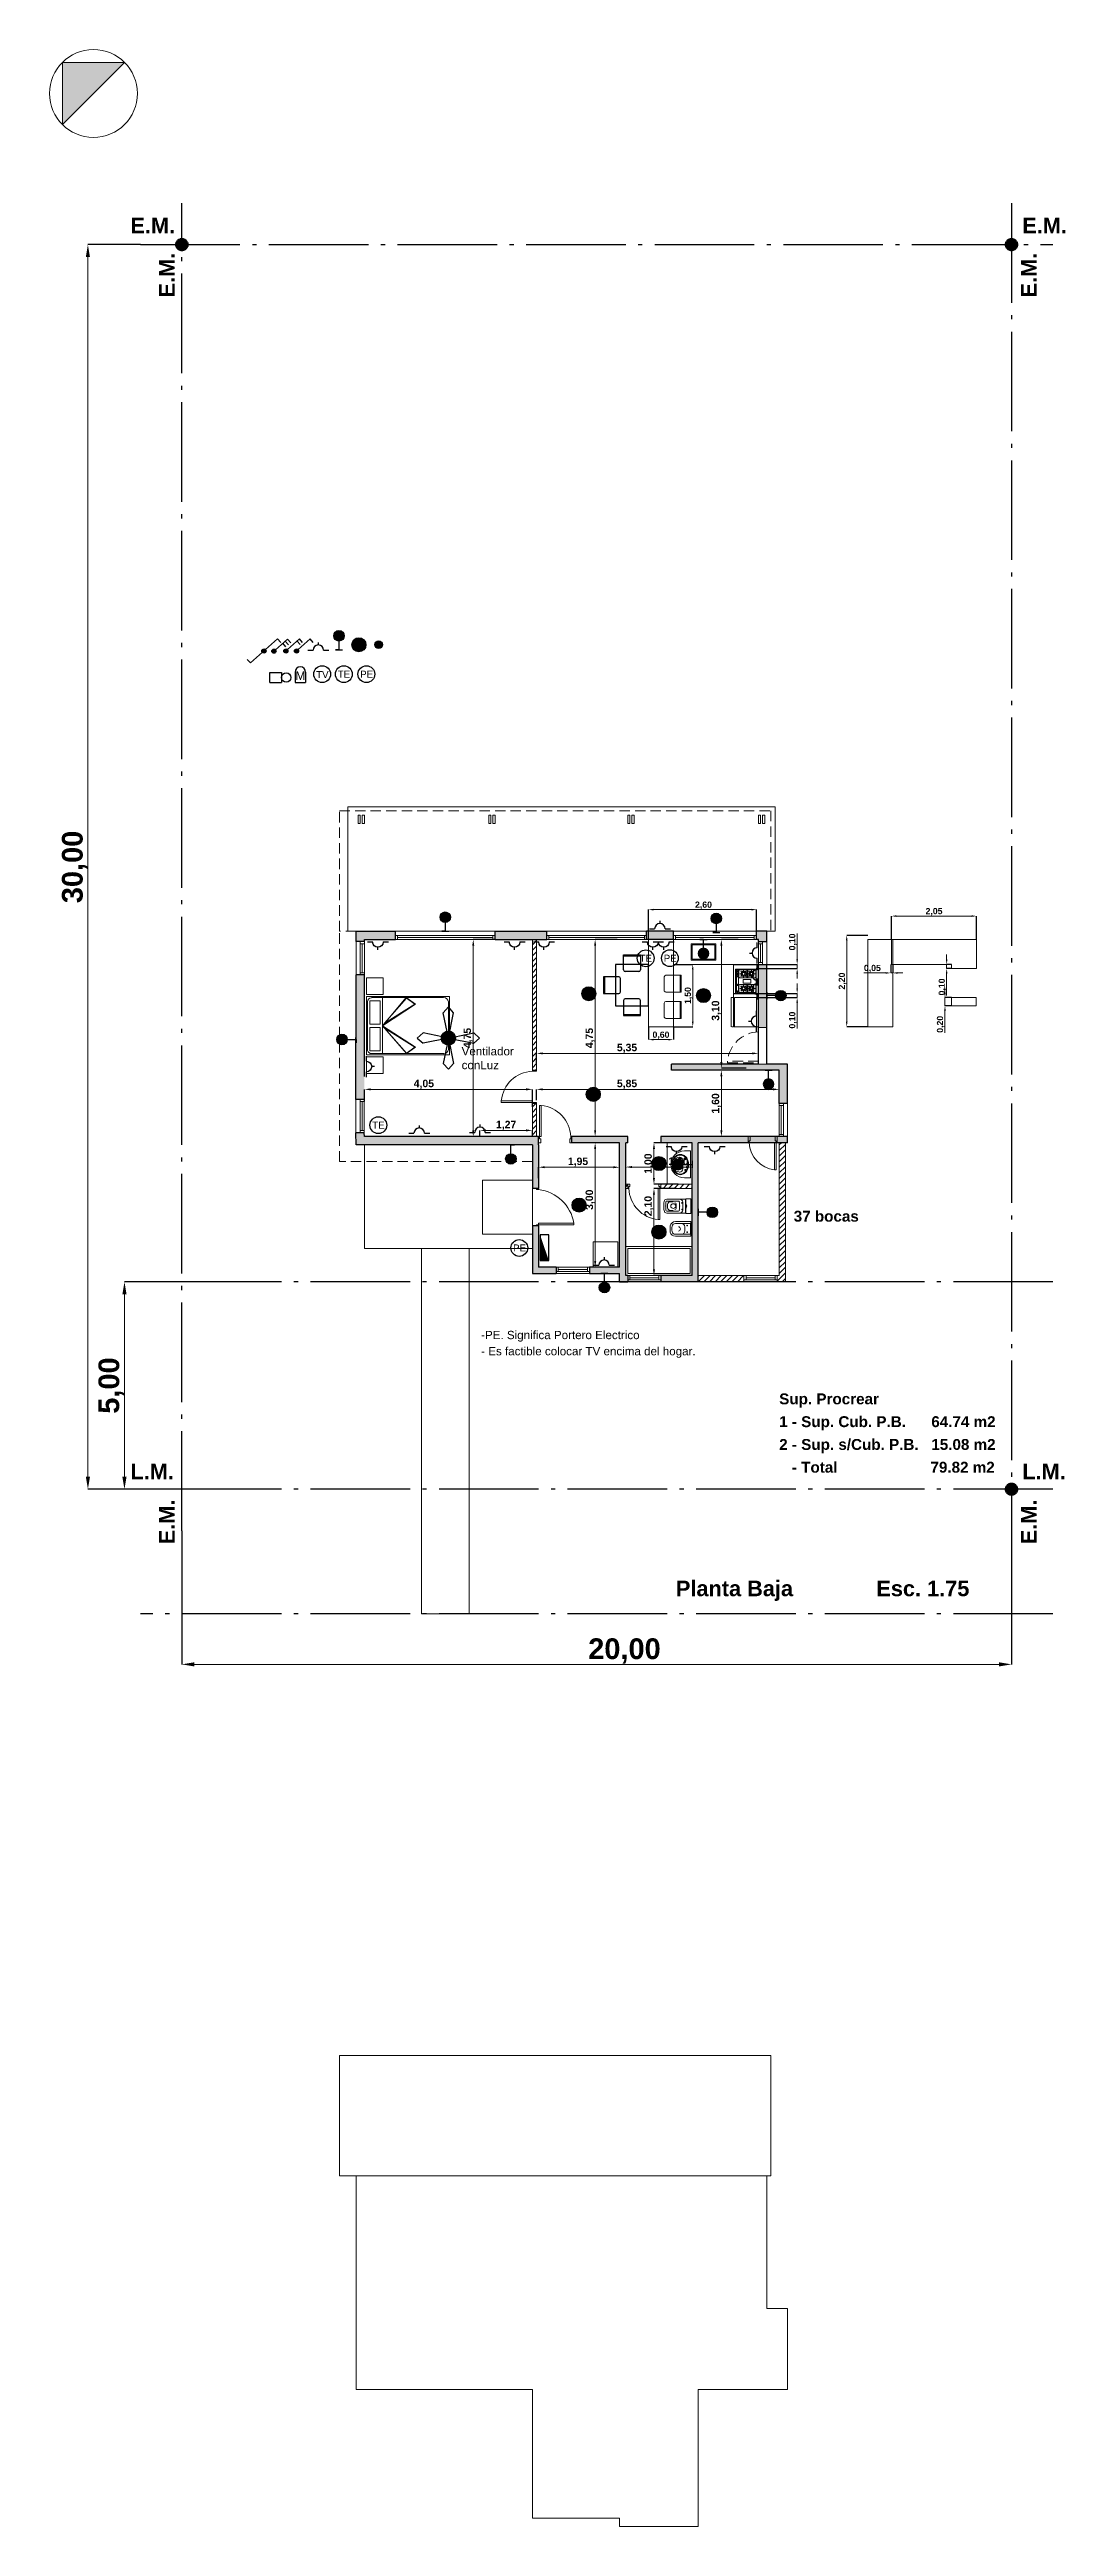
# Model space of a CAD drawing. Header units: millimetres. Extents: x 1434 to 1765, y 1396 to 1517.
# Drawn here: x 1515.8 to 1540.3, y 1457.1 to 1516.8 of the extents above; entities that cross this region are included whole.
import ezdxf

# ---------------------------------------------------------------- set-up
doc = ezdxf.new("R2010")
doc.units = ezdxf.units.MM
doc.linetypes.add('ACAD_ISO04W100', pattern=[30, 24, -3, 0, -3])
doc.linetypes.add('HIDDEN', pattern=[0.375, 0.25, -0.125])
for name, color, linetype, lineweight in [('0.1', 50, 'Continuous', 0), ('0.2', 40, 'Continuous', 20), ('0.3', 30, 'Continuous', 30), ('0.4', 20, 'Continuous', 40), ('carpinterias', 140, 'Continuous', 9), ('cotas', 104, 'Continuous', 18), ('L.M.', 160, 'ACAD_ISO04W100', 30), ('muebles', 7, 'Continuous', 13), ('nomenclatura', 41, 'Continuous', 18)]:
    doc.layers.add(name, color=color, linetype=linetype, lineweight=lineweight)
doc.layers.add('10-INST-ELEC-SIMB', color=6, linetype='Continuous', true_color=0xff00ff)
for name, color, linetype, lineweight, true_color in [('arbol', 7, 'Continuous', 18, 0x00701c), ('gris', 252, 'Continuous', 18, 0x696969), ('madera', 7, 'Continuous', 18, 0x997033), ('rojo muros', 7, 'Continuous', 18, 0xe60a62)]:
    doc.layers.add(name, color=color, linetype=linetype, lineweight=lineweight, true_color=true_color)
doc.styles.add('ARIAL', font='arial.ttf')
doc.styles.add('SANSSERIFBOLD', font='sasb____.pfb')
doc.styles.get("Standard").update_dxf_attribs({"font": 'arial.ttf'})
doc.dimstyles.new('ISO-25', dxfattribs={"dimtxt": 2.5, "dimasz": 2.5, "dimexe": 1.25, "dimexo": 0.625, "dimtad": 1, "dimtxsty": 'Standard', "dimcen": 2.5, "dimadec": 0, "dimazin": 0, "dimtfac": 1, "dimtmove": 0, "dimatfit": 3, "dimfxl": 1, "dimarcsym": 0})

msp = doc.modelspace()

# ---------------------------------------------------------------- texts
at = {"layer": '10-INST-ELEC-SIMB', "char_height": 0.2, "attachment_point": 1}
for s, width, insert in [('Ventilador \\PconLuz', 5.08883, (1525.699, 1492.744)), ('-PE. Significa Portero Electrico ', 5.08883, (1526.17, 1485.904)), ('- Es factible colocar TV encima del hogar.', 5.72799, (1526.17, 1485.515))]:
    msp.add_mtext_dynamic_manual_height_columns(s, width=width, gutter_width=12.5, heights=[0], dxfattribs=dict(at, insert=insert))
at = {"layer": 'nomenclatura', "linetype": 'Continuous', "style": 'SANSSERIFBOLD'}
for s, height, p in [('E.M.', 0.375, (1517.715, 1512.359)), ('E.M.', 0.375, (1539.215, 1512.359)), ('37 bocas', 0.2625, (1533.705, 1488.536)), ('Sup. Procrear', 0.2625, (1533.355, 1484.133)), ('1 - Sup. Cub. P.B.      64.74 m2', 0.2625, (1533.355, 1483.584)), ('2 - Sup. s/Cub. P.B.   15.08 m2', 0.2625, (1533.355, 1483.035)), ('L.M.', 0.375, (1517.715, 1482.328)), ('   - Total                      79.82 m2', 0.2625, (1533.355, 1482.486)), ('L.M.', 0.375, (1539.215, 1482.328)), ('Planta Baja', 0.375, (1530.865, 1479.508)), ('Esc. 1.75', 0.375, (1535.697, 1479.508))]:
    msp.add_text(s, height=height, dxfattribs=at).set_placement(p)
for p in [(1518.782, 1510.813), (1539.56, 1510.813), (1518.782, 1480.76), (1539.56, 1480.76)]:
    msp.add_text('E.M.', height=0.375, rotation=90, dxfattribs=at).set_placement(p)

# ---------------------------------------------------------------- blocks, each defined once
blk = doc.blocks.new('*D20')
at = {"layer": 'cotas', "color": 0, "linetype": 'Continuous', "lineweight": -2}
for p, q in [((1518.955, 1481.086), (1518.955, 1477.866)), ((1538.955, 1481.086), (1538.955, 1477.866))]:
    blk.add_line(p, q, dxfattribs=at)
at = {"layer": 'cotas', "color": 0, "linetype": 'Continuous', "lineweight": 9}
blk.add_line((1519.255, 1477.866), (1538.655, 1477.866), dxfattribs=at)
at = {"layer": 'cotas', "color": 0, "linetype": 'Continuous'}
for points in [[(1519.255, 1477.916), (1519.255, 1477.816), (1518.955, 1477.866)], [(1538.655, 1477.916), (1538.655, 1477.816), (1538.955, 1477.866)]]:
    blk.add_solid(points, dxfattribs=at)
at = {"layer": 'Defpoints', "color": 0, "linetype": 'Continuous'}
for p in [(1518.955, 1481.086), (1538.955, 1481.086), (1538.955, 1477.866)]:
    blk.add_point(p, dxfattribs=at)
at = {"layer": 'cotas', "linetype": 'Continuous', "insert": (1529.625, 1478.186), "char_height": 0.5, "attachment_point": 5, "style": 'SANSSERIFBOLD'}
blk.add_mtext('20,00', dxfattribs=at)
blk = doc.blocks.new('*D21')
at = {"layer": 'cotas', "color": 0, "linetype": 'Continuous', "lineweight": -2}
for p, q in [((1517.955, 1512.086), (1516.69, 1512.086)), ((1517.955, 1482.086), (1516.69, 1482.086))]:
    blk.add_line(p, q, dxfattribs=at)
at = {"layer": 'cotas', "color": 0, "linetype": 'Continuous', "lineweight": 9}
blk.add_line((1516.69, 1511.786), (1516.69, 1482.386), dxfattribs=at)
at = {"layer": 'cotas', "color": 0, "linetype": 'Continuous'}
for points in [[(1516.64, 1511.786), (1516.74, 1511.786), (1516.69, 1512.086)], [(1516.64, 1482.386), (1516.74, 1482.386), (1516.69, 1482.086)]]:
    blk.add_solid(points, dxfattribs=at)
at = {"layer": 'Defpoints', "color": 0, "linetype": 'Continuous'}
for p in [(1517.955, 1512.086), (1516.69, 1482.086), (1517.955, 1482.086)]:
    blk.add_point(p, dxfattribs=at)
at = {"layer": 'cotas', "linetype": 'Continuous', "insert": (1516.37, 1497.086), "char_height": 0.5, "attachment_point": 5, "rotation": 90, "style": 'SANSSERIFBOLD'}
blk.add_mtext('30,00', dxfattribs=at)
blk = doc.blocks.new('*D22')
at = {"layer": 'cotas', "color": 0, "linetype": 'Continuous', "lineweight": -2}
for p, q in [((1518.955, 1487.086), (1517.571, 1487.086)), ((1518.955, 1482.086), (1517.571, 1482.086))]:
    blk.add_line(p, q, dxfattribs=at)
at = {"layer": 'cotas', "color": 0, "linetype": 'Continuous', "lineweight": 9}
blk.add_line((1517.571, 1486.786), (1517.571, 1482.386), dxfattribs=at)
at = {"layer": 'cotas', "color": 0, "linetype": 'Continuous'}
for points in [[(1517.521, 1486.786), (1517.621, 1486.786), (1517.571, 1487.086)], [(1517.521, 1482.386), (1517.621, 1482.386), (1517.571, 1482.086)]]:
    blk.add_solid(points, dxfattribs=at)
at = {"layer": 'Defpoints', "color": 0, "linetype": 'Continuous'}
for p in [(1518.955, 1487.086), (1517.571, 1482.086), (1518.955, 1482.086)]:
    blk.add_point(p, dxfattribs=at)
at = {"layer": 'cotas', "linetype": 'Continuous', "insert": (1517.251, 1484.586), "char_height": 0.5, "attachment_point": 5, "rotation": 90, "style": 'SANSSERIFBOLD'}
blk.add_mtext('5,00', dxfattribs=at)
blk = doc.blocks.new('cocina.anafe')
for points in [[(0.05, 0.5), (0.65, 0.5), (0.65, 0), (0.05, 0)], [(0.068, 0.074), (0.629, 0.074), (0.629, 0.023), (0.068, 0.023)], [(0.08, 0.385), (0.08, 0.389), (0.143, 0.389), (0.143, 0.385)], [(0.08, 0.189), (0.08, 0.193), (0.143, 0.193), (0.143, 0.189)], [(0.104, 0.447), (0.107, 0.45), (0.152, 0.405), (0.149, 0.403)], [(0.107, 0.323), (0.104, 0.326), (0.149, 0.371), (0.152, 0.368)], [(0.104, 0.252), (0.107, 0.254), (0.152, 0.21), (0.149, 0.207)], [(0.107, 0.127), (0.104, 0.13), (0.149, 0.175), (0.152, 0.172)], [(0.166, 0.475), (0.17, 0.475), (0.17, 0.411), (0.166, 0.411)], [(0.17, 0.299), (0.166, 0.299), (0.166, 0.362), (0.17, 0.362)], [(0.166, 0.279), (0.17, 0.279), (0.17, 0.215), (0.166, 0.215)], [(0.17, 0.103), (0.166, 0.103), (0.166, 0.166), (0.17, 0.166)], [(0.229, 0.45), (0.232, 0.447), (0.187, 0.403), (0.184, 0.405)], [(0.232, 0.326), (0.229, 0.323), (0.184, 0.368), (0.187, 0.371)], [(0.229, 0.254), (0.232, 0.252), (0.187, 0.207), (0.184, 0.21)], [(0.232, 0.13), (0.229, 0.127), (0.184, 0.172), (0.187, 0.175)], [(0.256, 0.389), (0.256, 0.385), (0.192, 0.385), (0.192, 0.389)], [(0.256, 0.193), (0.256, 0.189), (0.192, 0.189), (0.192, 0.193)], [(0.442, 0.389), (0.442, 0.385), (0.505, 0.385), (0.505, 0.389)], [(0.442, 0.193), (0.442, 0.189), (0.505, 0.189), (0.505, 0.193)], [(0.469, 0.45), (0.466, 0.447), (0.511, 0.403), (0.514, 0.405)], [(0.466, 0.326), (0.469, 0.323), (0.514, 0.368), (0.511, 0.371)], [(0.469, 0.254), (0.466, 0.252), (0.511, 0.207), (0.514, 0.21)], [(0.466, 0.13), (0.469, 0.127), (0.514, 0.172), (0.511, 0.175)], [(0.532, 0.475), (0.528, 0.475), (0.528, 0.411), (0.532, 0.411)], [(0.528, 0.299), (0.532, 0.299), (0.532, 0.362), (0.528, 0.362)], [(0.532, 0.279), (0.528, 0.279), (0.528, 0.215), (0.532, 0.215)], [(0.528, 0.103), (0.532, 0.103), (0.532, 0.166), (0.528, 0.166)], [(0.594, 0.447), (0.591, 0.45), (0.546, 0.405), (0.549, 0.403)], [(0.591, 0.323), (0.594, 0.326), (0.549, 0.371), (0.546, 0.368)], [(0.594, 0.252), (0.591, 0.254), (0.546, 0.21), (0.549, 0.207)], [(0.591, 0.127), (0.594, 0.13), (0.549, 0.175), (0.546, 0.172)], [(0.618, 0.385), (0.618, 0.389), (0.555, 0.389), (0.555, 0.385)], [(0.618, 0.189), (0.618, 0.193), (0.555, 0.193), (0.555, 0.189)]]:
    blk.add_lwpolyline(points, close=True)
for points in [[(0.089, 0.492), (0.249, 0.492, -0.414214), (0.264, 0.476), (0.264, 0.294, -0.414214), (0.249, 0.278), (0.089, 0.278, -0.414214), (0.073, 0.294), (0.073, 0.476, -0.414214)], [(0.089, 0.296), (0.249, 0.296, -0.414214), (0.264, 0.28), (0.264, 0.098, -0.414214), (0.249, 0.082), (0.089, 0.082, -0.414214), (0.073, 0.098), (0.073, 0.28, -0.414214)], [(0.609, 0.492), (0.449, 0.492, 0.414214), (0.434, 0.476), (0.434, 0.294, 0.414214), (0.449, 0.278), (0.609, 0.278, 0.414214), (0.624, 0.294), (0.624, 0.476, 0.414214)], [(0.609, 0.296), (0.449, 0.296, 0.414214), (0.434, 0.28), (0.434, 0.098, 0.414214), (0.449, 0.082), (0.609, 0.082, 0.414214), (0.624, 0.098), (0.624, 0.28, 0.414214)]]:
    blk.add_lwpolyline(points, format="xyb", close=True)
at = {"linetype": 'Continuous', "lineweight": 5}
blk.add_lwpolyline([(0.306, 0.376), (0.394, 0.376), (0.394, 0.187), (0.306, 0.187)], close=True, dxfattribs=at)
for centre, radius in [((0.111, 0.048), 0.0166), ((0.168, 0.387), 0.0625), ((0.168, 0.191), 0.0625), ((0.168, 0.387), 0.0364), ((0.168, 0.191), 0.0364), ((0.171, 0.048), 0.0166), ((0.229, 0.048), 0.0166), ((0.439, 0.048), 0.0166), ((0.53, 0.387), 0.0625), ((0.53, 0.191), 0.0625), ((0.53, 0.387), 0.0364), ((0.53, 0.191), 0.0364), ((0.605, 0.048), 0.0166)]:
    blk.add_circle(centre, radius)
blk = doc.blocks.new('i')
for p, q in [((1235.135, 1802.349), (1235.325, 1802.349)), ((1235.135, 1802.304), (1235.493, 1802.304)), ((1235.493, 1802.044), (1235.135, 1802.044)), ((1235.135, 1801.999), (1235.325, 1801.999)), ((1235.325, 1802.349), (1235.507, 1802.349)), ((1235.325, 1801.999), (1235.507, 1801.999)), ((1235.36, 1802.224), (1235.36, 1802.124)), ((1235.495, 1802.302), (1235.495, 1802.046)), ((1235.51, 1802.346), (1235.51, 1802.002))]:
    blk.add_line(p, q)
for centre in [(1235.42, 1802.254), (1235.42, 1802.094)]:
    blk.add_circle(centre, 0.0085)
for centre, radius, start, end in [((1235.382, 1802.174), 0.377, 168.55585, 191.44415), ((1235.135, 1802.224), 0.125, 90, 168.55585), ((1235.135, 1802.124), 0.125, 191.44415, 270), ((1235.382, 1802.174), 0.332, 168.55585, 191.44415), ((1235.135, 1802.224), 0.08, 90, 168.55585), ((1235.135, 1802.124), 0.08, 191.44415, 270), ((1235.198, 1802.171), 0.0578, 2.61926, 78.39406), ((1235.2, 1802.154), 0.075, 82.39422, 82.744), ((1235.198, 1802.177), 0.0578, 281.60594, 357.38074), ((1235.2, 1802.194), 0.075, 277.256, 277.60578), ((1235.28, 1802.224), 0.08, 0, 90), ((1235.28, 1802.124), 0.08, 270, 0), ((1235.493, 1802.302), 0.002, 0, 90), ((1235.493, 1802.046), 0.002, 270, 0), ((1235.507, 1802.346), 0.003, 0, 90), ((1235.507, 1802.002), 0.003, 270, 0)]:
    blk.add_arc(centre, radius, start, end)
blk = doc.blocks.new('in')
for p, q in [((1235.276, 1801.782), (1234.965, 1801.782)), ((1235.244, 1801.737), (1234.965, 1801.737)), ((1235.244, 1801.493), (1234.965, 1801.493)), ((1235.276, 1801.448), (1234.965, 1801.448)), ((1234.983, 1801.615), (1234.983, 1801.655)), ((1234.983, 1801.615), (1234.983, 1801.575)), ((1235.048, 1801.719), (1235.12, 1801.719)), ((1235.048, 1801.511), (1235.12, 1801.511)), ((1235.276, 1801.782), (1235.408, 1801.782)), ((1235.276, 1801.448), (1235.408, 1801.448)), ((1235.346, 1801.712), (1235.346, 1801.615)), ((1235.346, 1801.518), (1235.346, 1801.615)), ((1235.416, 1801.615), (1235.416, 1801.774)), ((1235.416, 1801.615), (1235.416, 1801.456))]:
    blk.add_line(p, q)
for points in [[(1235.328, 1801.687, -0.120573), (1235.325, 1801.688, -0.105064), (1235.323, 1801.689, -0.088664), (1235.322, 1801.692, -0.079761), (1235.322, 1801.695, -0.079761), (1235.322, 1801.698, -0.088664), (1235.323, 1801.7, -0.105064), (1235.325, 1801.702, -0.120573), (1235.328, 1801.703, -0.120573)], [(1235.328, 1801.543, 0.120573), (1235.325, 1801.542, 0.105064), (1235.323, 1801.54, 0.088664), (1235.322, 1801.538, 0.079761), (1235.322, 1801.535, 0.079761), (1235.322, 1801.532, 0.088664), (1235.323, 1801.53, 0.105064), (1235.325, 1801.528, 0.120573), (1235.328, 1801.527, 0.120573)], [(1235.328, 1801.703, -0.135765), (1235.33, 1801.702, -0.106933), (1235.331, 1801.7, -0.081683), (1235.333, 1801.698, -0.069843), (1235.333, 1801.695, -0.069843), (1235.333, 1801.692, -0.081683), (1235.331, 1801.689, -0.106933), (1235.33, 1801.688, -0.135765), (1235.328, 1801.687, -0.135765)], [(1235.328, 1801.527, 0.135765), (1235.33, 1801.528, 0.106933), (1235.331, 1801.53, 0.081683), (1235.333, 1801.532, 0.069843), (1235.333, 1801.535, 0.069843), (1235.333, 1801.538, 0.081683), (1235.331, 1801.54, 0.106933), (1235.33, 1801.542, 0.135765), (1235.328, 1801.543, 0.135765)]]:
    blk.add_lwpolyline(points, format="xyb")
blk.add_lwpolyline([(1235.426, 1801.792), (1235.426, 1801.438), (1235.545, 1801.438), (1235.545, 1801.792)], close=True)
for centre, radius, start, end in [((1235.848, 1801.615), 0.956, 173.56456, 180), ((1235.848, 1801.615), 0.956, 180, 186.43544), ((1234.965, 1801.715), 0.0678, 90, 173.56456), ((1234.965, 1801.515), 0.0678, 186.43544, 270), ((1235.846, 1801.615), 0.909, 173.57291, 180), ((1235.846, 1801.615), 0.909, 180, 186.42709), ((1234.965, 1801.714), 0.023, 90, 173.57291), ((1234.965, 1801.516), 0.023, 186.42709, 270), ((1235.048, 1801.655), 0.0648, 90, 180), ((1235.048, 1801.575), 0.0648, 180, 270), ((1235.108, 1801.615), 0.0504, 121.47191, 180), ((1235.108, 1801.615), 0.0504, 180, 238.52809), ((1235.119, 1801.6), 0.069, 89.56202, 122.8418), ((1235.119, 1801.63), 0.069, 237.1582, 270.43798), ((1235.12, 1801.6), 0.069, 57.1582, 90.43798), ((1235.12, 1801.63), 0.069, 269.56202, 302.8418), ((1235.131, 1801.615), 0.0504, 0, 58.52809), ((1235.131, 1801.615), 0.0504, 301.47191, 0), ((1235.159, 1801.67), 0.027, 3.36318, 90), ((1235.159, 1801.56), 0.027, 270, 356.63682), ((1234.23, 1801.615), 0.957, 0, 3.36318), ((1234.23, 1801.615), 0.957, 356.63682, 0), ((1235.243, 1801.714), 0.023, 6.42709, 90), ((1235.243, 1801.516), 0.023, 270, 353.57291), ((1234.362, 1801.615), 0.909, 0, 6.42709), ((1234.362, 1801.615), 0.909, 353.57291, 0), ((1235.276, 1801.712), 0.0702, 0, 90), ((1235.276, 1801.518), 0.0702, 270, 0), ((1235.408, 1801.774), 0.00819, 0, 90), ((1235.408, 1801.456), 0.00819, 270, 0), ((1235.416, 1801.646), 0.0184, 28.88836, 87.29185), ((1235.416, 1801.584), 0.0184, 272.70815, 331.11164), ((1235.369, 1801.615), 0.0742, 327.50485, 32.49515)]:
    blk.add_arc(centre, radius, start, end)
for p in [(1234.937, 1801.615), (1235.272, 1801.615), (1235.322, 1801.692), (1235.346, 1801.518), (1235.416, 1801.774), (1235.416, 1801.456)]:
    blk.add_point(p)
blk = doc.blocks.new('aa')
at = {"layer": 'madera'}
for p, q in [((1233.437, -214.668), (1233.844, -214.668)), ((1233.437, -215.034), (1233.437, -214.668)), ((1233.437, -214.693), (1233.844, -214.693)), ((1233.844, -214.668), (1233.844, -215.034)), ((1233.803, -215.075), (1233.478, -215.075))]:
    blk.add_line(p, q, dxfattribs=at)
for centre, start, end in [((1233.478, -215.034), 180, 270), ((1233.803, -215.034), 270, 0)]:
    blk.add_arc(centre, 0.0406, start, end, dxfattribs=at)
blk = doc.blocks.new('CAM2')
at = {"layer": '0.1'}
for p, q in [((454.403, -70.302), (454.403, -71.452)), ((455.995, -70.202), (454.519, -70.202)), ((455.199, -70.357), (455.418, -70.202)), ((455.995, -70.879), (455.199, -70.357)), ((455.216, -70.36), (455.414, -70.217)), ((455.947, -70.818), (455.216, -70.36)), ((455.947, -70.818), (455.414, -70.217)), ((455.995, -70.879), (455.418, -70.202)), ((455.995, -70.202), (455.995, -71.552)), ((456.255, -70.202), (455.995, -70.202)), ((455.995, -70.879), (455.198, -71.399)), ((455.947, -70.939), (455.214, -71.396)), ((455.947, -70.939), (455.412, -71.54)), ((455.995, -70.879), (455.415, -71.552)), ((454.517, -71.552), (455.995, -71.552)), ((455.198, -71.399), (455.415, -71.552)), ((455.214, -71.396), (455.412, -71.54)), ((456.253, -71.552), (455.995, -71.552))]:
    blk.add_line(p, q, dxfattribs=at)
at = {"layer": '0.1', "lineweight": 0}
blk.add_line((456.353, -70.305), (456.353, -71.454), dxfattribs=at)
at = {"layer": '0.1'}
blk.add_lwpolyline([(454.378, -71.577), (456.378, -71.577), (456.378, -70.177), (454.378, -70.177)], close=True, dxfattribs=at)
at = {"layer": '0.1', "lineweight": 0}
for points in [[(456.045, -70.277), (456.301, -70.277), (456.301, -70.84), (456.045, -70.84)], [(456.045, -71.482), (456.301, -71.482), (456.301, -70.919), (456.045, -70.919)]]:
    blk.add_lwpolyline(points, close=True, dxfattribs=at)
at = {"layer": '0.1'}
for centre, radius, start, end in [((454.518, -70.318), 0.116, 89.68244, 171.91819), ((456.253, -70.303), 0.1, 358.83225, 88.52947), ((454.514, -71.441), 0.112, 186.04566, 271.28188), ((456.256, -71.455), 0.0968, 268.12283, 0.79322)]:
    blk.add_arc(centre, radius, start, end, dxfattribs=at)
at = {"layer": 'madera'}
for points in [[(455.978, -70.127), (456.378, -70.127), (456.378, -69.727), (455.978, -69.727)], [(455.978, -71.627), (456.378, -71.627), (456.378, -72.027), (455.978, -72.027)]]:
    blk.add_lwpolyline(points, close=True, dxfattribs=at)
blk = doc.blocks.new('pil')
blk.add_line((1235.263, 1804.106), (1235.063, 1804.106))
for points in [[(1235.167, 1803.842, 0.080772), (1235.264, 1803.858, 0.089305), (1235.342, 1803.9, 0.110962), (1235.389, 1803.968, 0.119182), (1235.407, 1804.042, 0.119182), (1235.389, 1804.116, 0.110962), (1235.342, 1804.183, 0.089305), (1235.264, 1804.226, 0.080772), (1235.167, 1804.242, 0.080772), (1235.069, 1804.226, 0.089305), (1234.991, 1804.183, 0.104793), (1234.937, 1804.116, 0.119182), (1234.919, 1804.042, 0.119182), (1234.937, 1803.968, 0.104793), (1234.991, 1803.9, 0.089305), (1235.069, 1803.858, 0.080772)], [(1235.167, 1803.858, 0.080772), (1235.259, 1803.873, 0.088756), (1235.331, 1803.912, 0.11126), (1235.374, 1803.974, 0.120398), (1235.391, 1804.042, 0.120398), (1235.374, 1804.109, 0.11126), (1235.331, 1804.171, 0.088756), (1235.259, 1804.211, 0.080772), (1235.167, 1804.226, 0.080772), (1235.074, 1804.211, 0.089305), (1235.001, 1804.171, 0.104793), (1234.951, 1804.109, 0.119182), (1234.935, 1804.042, 0.119182), (1234.951, 1803.975, 0.104793), (1235.001, 1803.913, 0.089305), (1235.074, 1803.873, 0.080772)]]:
    blk.add_lwpolyline(points, format="xyb", close=True)
for points in [[(1235.163, 1803.874, -0.02495), (1235.135, 1803.875, -0.088119)], [(1235.163, 1803.874, 0.072856), (1235.241, 1803.884, 0.088119)]]:
    blk.add_lwpolyline(points, format="xyb")
for centre, radius in [((1235.163, 1804.202), 0.012), ((1235.035, 1804.162), 0.012), ((1235.163, 1804.074), 0.0219), ((1235.163, 1804.074), 0.0179), ((1235.291, 1804.162), 0.012)]:
    blk.add_circle(centre, radius)
for centre, radius, start, end in [((1235.063, 1804.026), 0.08, 90, 180), ((1235.137, 1804.029), 0.154, 177.90036, 269.45523), ((1235.188, 1804.029), 0.154, 290.171, 2.09964), ((1235.263, 1804.026), 0.08, 0, 90)]:
    blk.add_arc(centre, radius, start, end)
blk = doc.blocks.new('*D32')
at = {"layer": 'cotas', "color": 0, "linetype": 'Continuous', "lineweight": -2}
for p, q in [((1526.505, 1495.336), (1525.979, 1495.336)), ((1526.687, 1490.586), (1525.979, 1490.586))]:
    blk.add_line(p, q, dxfattribs=at)
at = {"layer": 'cotas', "color": 0, "linetype": 'Continuous', "lineweight": 9}
blk.add_line((1525.979, 1495.186), (1525.979, 1490.736), dxfattribs=at)
at = {"layer": 'cotas', "color": 0, "linetype": 'Continuous'}
for points in [[(1525.954, 1495.186), (1526.004, 1495.186), (1525.979, 1495.336)], [(1525.954, 1490.736), (1526.004, 1490.736), (1525.979, 1490.586)]]:
    blk.add_solid(points, dxfattribs=at)
at = {"layer": 'Defpoints', "color": 0, "linetype": 'Continuous'}
for p in [(1526.505, 1495.336), (1525.979, 1490.586), (1526.687, 1490.586)]:
    blk.add_point(p, dxfattribs=at)
at = {"layer": 'cotas', "linetype": 'Continuous', "insert": (1525.857, 1492.961), "char_height": 0.18, "attachment_point": 5, "rotation": 90, "style": 'SANSSERIFBOLD'}
blk.add_mtext('4,75', dxfattribs=at)
blk = doc.blocks.new('*D33')
at = {"layer": 'cotas', "color": 0, "linetype": 'Continuous', "lineweight": -2}
for p, q in [((1529.445, 1495.336), (1528.918, 1495.336)), ((1529.627, 1490.586), (1528.918, 1490.586))]:
    blk.add_line(p, q, dxfattribs=at)
at = {"layer": 'cotas', "color": 0, "linetype": 'Continuous', "lineweight": 9}
blk.add_line((1528.918, 1495.186), (1528.918, 1490.736), dxfattribs=at)
at = {"layer": 'cotas', "color": 0, "linetype": 'Continuous'}
for points in [[(1528.893, 1495.186), (1528.943, 1495.186), (1528.918, 1495.336)], [(1528.893, 1490.736), (1528.943, 1490.736), (1528.918, 1490.586)]]:
    blk.add_solid(points, dxfattribs=at)
at = {"layer": 'Defpoints', "color": 0, "linetype": 'Continuous'}
for p in [(1529.445, 1495.336), (1528.918, 1490.586), (1529.627, 1490.586)]:
    blk.add_point(p, dxfattribs=at)
at = {"layer": 'cotas', "linetype": 'Continuous', "insert": (1528.797, 1492.961), "char_height": 0.18, "attachment_point": 5, "rotation": 90, "style": 'SANSSERIFBOLD'}
blk.add_mtext('4,75', dxfattribs=at)
blk = doc.blocks.new('*D34')
at = {"layer": 'cotas', "color": 0, "linetype": 'Continuous', "lineweight": -2}
for p, q in [((1529.445, 1490.436), (1528.918, 1490.436)), ((1529.505, 1487.436), (1528.918, 1487.436))]:
    blk.add_line(p, q, dxfattribs=at)
at = {"layer": 'cotas', "color": 0, "linetype": 'Continuous', "lineweight": 9}
blk.add_line((1528.918, 1490.286), (1528.918, 1487.586), dxfattribs=at)
at = {"layer": 'cotas', "color": 0, "linetype": 'Continuous'}
for points in [[(1528.893, 1490.286), (1528.943, 1490.286), (1528.918, 1490.436)], [(1528.893, 1487.586), (1528.943, 1487.586), (1528.918, 1487.436)]]:
    blk.add_solid(points, dxfattribs=at)
at = {"layer": 'Defpoints', "color": 0, "linetype": 'Continuous'}
for p in [(1529.445, 1490.436), (1528.918, 1487.436), (1529.505, 1487.436)]:
    blk.add_point(p, dxfattribs=at)
at = {"layer": 'cotas', "linetype": 'Continuous', "insert": (1528.797, 1489.065), "char_height": 0.18, "attachment_point": 5, "rotation": 90, "style": 'SANSSERIFBOLD'}
blk.add_mtext('3,00', dxfattribs=at)
blk = doc.blocks.new('*D35')
at = {"layer": 'cotas', "color": 0, "linetype": 'Continuous', "lineweight": -2}
for p, q in [((1530.88, 1489.336), (1530.336, 1489.336)), ((1530.923, 1487.236), (1530.336, 1487.236))]:
    blk.add_line(p, q, dxfattribs=at)
at = {"layer": 'cotas', "color": 0, "linetype": 'Continuous', "lineweight": 9}
blk.add_line((1530.336, 1489.186), (1530.336, 1487.386), dxfattribs=at)
at = {"layer": 'cotas', "color": 0, "linetype": 'Continuous'}
for points in [[(1530.311, 1489.186), (1530.361, 1489.186), (1530.336, 1489.336)], [(1530.311, 1487.386), (1530.361, 1487.386), (1530.336, 1487.236)]]:
    blk.add_solid(points, dxfattribs=at)
at = {"layer": 'Defpoints', "color": 0, "linetype": 'Continuous'}
for p in [(1530.88, 1489.336), (1530.336, 1487.236), (1530.923, 1487.236)]:
    blk.add_point(p, dxfattribs=at)
at = {"layer": 'cotas', "linetype": 'Continuous', "insert": (1530.214, 1488.912), "char_height": 0.18, "attachment_point": 5, "rotation": 90, "style": 'SANSSERIFBOLD'}
blk.add_mtext('2,10', dxfattribs=at)
blk = doc.blocks.new('*D36')
at = {"layer": 'cotas', "color": 0, "linetype": 'Continuous', "lineweight": -2}
for p, q in [((1530.88, 1490.436), (1530.336, 1490.436)), ((1530.923, 1489.436), (1530.336, 1489.436))]:
    blk.add_line(p, q, dxfattribs=at)
at = {"layer": 'cotas', "color": 0, "linetype": 'Continuous', "lineweight": 9}
blk.add_line((1530.336, 1490.286), (1530.336, 1489.586), dxfattribs=at)
at = {"layer": 'cotas', "color": 0, "linetype": 'Continuous'}
for points in [[(1530.311, 1490.286), (1530.361, 1490.286), (1530.336, 1490.436)], [(1530.311, 1489.586), (1530.361, 1489.586), (1530.336, 1489.436)]]:
    blk.add_solid(points, dxfattribs=at)
at = {"layer": 'Defpoints', "color": 0, "linetype": 'Continuous'}
for p in [(1530.88, 1490.436), (1530.336, 1489.436), (1530.923, 1489.436)]:
    blk.add_point(p, dxfattribs=at)
at = {"layer": 'cotas', "linetype": 'Continuous', "insert": (1530.214, 1489.936), "char_height": 0.18, "attachment_point": 5, "rotation": 90, "style": 'SANSSERIFBOLD'}
blk.add_mtext('1,00', dxfattribs=at)
blk = doc.blocks.new('*D37')
at = {"layer": 'cotas', "color": 0, "linetype": 'Continuous', "lineweight": -2}
for p, q in [((1532.505, 1492.186), (1531.961, 1492.186)), ((1532.548, 1490.586), (1531.961, 1490.586))]:
    blk.add_line(p, q, dxfattribs=at)
at = {"layer": 'cotas', "color": 0, "linetype": 'Continuous', "lineweight": 9}
blk.add_line((1531.961, 1492.036), (1531.961, 1490.736), dxfattribs=at)
at = {"layer": 'cotas', "color": 0, "linetype": 'Continuous'}
for points in [[(1531.936, 1492.036), (1531.986, 1492.036), (1531.961, 1492.186)], [(1531.936, 1490.736), (1531.986, 1490.736), (1531.961, 1490.586)]]:
    blk.add_solid(points, dxfattribs=at)
at = {"layer": 'Defpoints', "color": 0, "linetype": 'Continuous'}
for p in [(1532.505, 1492.186), (1531.961, 1490.586), (1532.548, 1490.586)]:
    blk.add_point(p, dxfattribs=at)
at = {"layer": 'cotas', "linetype": 'Continuous', "insert": (1531.839, 1491.386), "char_height": 0.18, "attachment_point": 5, "rotation": 90, "style": 'SANSSERIFBOLD'}
blk.add_mtext('1,60', dxfattribs=at)
blk = doc.blocks.new('*D38')
at = {"layer": 'cotas', "color": 0, "linetype": 'Continuous', "lineweight": -2}
for p, q in [((1532.364, 1495.336), (1531.961, 1495.336)), ((1532.56, 1492.237), (1531.961, 1492.237))]:
    blk.add_line(p, q, dxfattribs=at)
at = {"layer": 'cotas', "color": 0, "linetype": 'Continuous', "lineweight": 9}
blk.add_line((1531.961, 1495.186), (1531.961, 1492.387), dxfattribs=at)
at = {"layer": 'cotas', "color": 0, "linetype": 'Continuous'}
for points in [[(1531.936, 1495.186), (1531.986, 1495.186), (1531.961, 1495.336)], [(1531.936, 1492.387), (1531.986, 1492.387), (1531.961, 1492.237)]]:
    blk.add_solid(points, dxfattribs=at)
at = {"layer": 'Defpoints', "color": 0, "linetype": 'Continuous'}
for p in [(1532.364, 1495.336), (1531.961, 1492.237), (1532.56, 1492.237)]:
    blk.add_point(p, dxfattribs=at)
at = {"layer": 'cotas', "linetype": 'Continuous', "insert": (1531.839, 1493.623), "char_height": 0.18, "attachment_point": 5, "rotation": 90, "style": 'SANSSERIFBOLD'}
blk.add_mtext('3,10', dxfattribs=at)
blk = doc.blocks.new('*D39')
at = {"layer": 'cotas', "color": 0, "linetype": 'Continuous', "lineweight": -2}
for p, q in [((1523.355, 1491.43), (1523.355, 1491.725)), ((1527.405, 1491.3), (1527.405, 1491.725))]:
    blk.add_line(p, q, dxfattribs=at)
at = {"layer": 'cotas', "color": 0, "linetype": 'Continuous', "lineweight": 9}
blk.add_line((1527.255, 1491.725), (1523.505, 1491.725), dxfattribs=at)
at = {"layer": 'cotas', "color": 0, "linetype": 'Continuous'}
for points in [[(1523.505, 1491.75), (1523.505, 1491.7), (1523.355, 1491.725)], [(1527.255, 1491.75), (1527.255, 1491.7), (1527.405, 1491.725)]]:
    blk.add_solid(points, dxfattribs=at)
at = {"layer": 'Defpoints', "color": 0, "linetype": 'Continuous'}
for p in [(1523.355, 1491.725), (1523.355, 1491.43), (1527.405, 1491.3)]:
    blk.add_point(p, dxfattribs=at)
at = {"layer": 'cotas', "linetype": 'Continuous', "insert": (1524.789, 1491.847), "char_height": 0.18, "attachment_point": 5, "style": 'SANSSERIFBOLD'}
blk.add_mtext('4,05', dxfattribs=at)
blk = doc.blocks.new('*D40')
at = {"layer": 'cotas', "color": 0, "linetype": 'Continuous', "lineweight": -2}
for p, q in [((1527.505, 1491.463), (1527.505, 1491.725)), ((1533.355, 1491.578), (1533.355, 1491.725))]:
    blk.add_line(p, q, dxfattribs=at)
at = {"layer": 'cotas', "color": 0, "linetype": 'Continuous', "lineweight": 9}
blk.add_line((1533.205, 1491.725), (1527.655, 1491.725), dxfattribs=at)
at = {"layer": 'cotas', "color": 0, "linetype": 'Continuous'}
for points in [[(1527.655, 1491.75), (1527.655, 1491.7), (1527.505, 1491.725)], [(1533.205, 1491.75), (1533.205, 1491.7), (1533.355, 1491.725)]]:
    blk.add_solid(points, dxfattribs=at)
at = {"layer": 'Defpoints', "color": 0, "linetype": 'Continuous'}
for p in [(1527.505, 1491.725), (1527.505, 1491.463), (1533.355, 1491.578)]:
    blk.add_point(p, dxfattribs=at)
at = {"layer": 'cotas', "linetype": 'Continuous', "insert": (1529.687, 1491.847), "char_height": 0.18, "attachment_point": 5, "style": 'SANSSERIFBOLD'}
blk.add_mtext('5,85', dxfattribs=at)
blk = doc.blocks.new('*D41')
at = {"layer": 'cotas', "color": 0, "linetype": 'Continuous', "lineweight": -2}
for p, q in [((1527.505, 1492.331), (1527.505, 1492.592)), ((1532.855, 1492.336), (1532.855, 1492.592))]:
    blk.add_line(p, q, dxfattribs=at)
at = {"layer": 'cotas', "color": 0, "linetype": 'Continuous', "lineweight": 9}
blk.add_line((1532.705, 1492.592), (1527.655, 1492.592), dxfattribs=at)
at = {"layer": 'cotas', "color": 0, "linetype": 'Continuous'}
for points in [[(1527.655, 1492.617), (1527.655, 1492.567), (1527.505, 1492.592)], [(1532.705, 1492.617), (1532.705, 1492.567), (1532.855, 1492.592)]]:
    blk.add_solid(points, dxfattribs=at)
at = {"layer": 'Defpoints', "color": 0, "linetype": 'Continuous'}
for p in [(1527.505, 1492.592), (1527.505, 1492.331), (1532.855, 1492.336)]:
    blk.add_point(p, dxfattribs=at)
at = {"layer": 'cotas', "linetype": 'Continuous', "insert": (1529.687, 1492.714), "char_height": 0.18, "attachment_point": 5, "style": 'SANSSERIFBOLD'}
blk.add_mtext('5,35', dxfattribs=at)
blk = doc.blocks.new('*D42')
at = {"layer": 'cotas', "color": 0, "linetype": 'Continuous', "lineweight": -2}
blk.add_line((1527.555, 1489.587), (1527.555, 1489.848), dxfattribs=at)
at = {"layer": 'cotas', "color": 0, "linetype": 'Continuous', "lineweight": 9}
blk.add_line((1529.355, 1489.848), (1527.705, 1489.848), dxfattribs=at)
at = {"layer": 'cotas', "color": 0, "linetype": 'Continuous'}
for points in [[(1527.705, 1489.873), (1527.705, 1489.823), (1527.555, 1489.848)], [(1529.355, 1489.873), (1529.355, 1489.823), (1529.505, 1489.848)]]:
    blk.add_solid(points, dxfattribs=at)
at = {"layer": 'Defpoints', "color": 0, "linetype": 'Continuous'}
for p in [(1527.555, 1489.848), (1527.555, 1489.587), (1529.505, 1489.848)]:
    blk.add_point(p, dxfattribs=at)
at = {"layer": 'cotas', "linetype": 'Continuous', "insert": (1528.505, 1489.97), "char_height": 0.18, "attachment_point": 5, "style": 'SANSSERIFBOLD'}
blk.add_mtext('1,95', dxfattribs=at)
blk = doc.blocks.new('*D43')
at = {"layer": 'cotas', "color": 0, "linetype": 'Continuous', "lineweight": -2}
for p, q in [((1529.655, 1489.587), (1529.655, 1489.852)), ((1531.255, 1489.713), (1531.255, 1489.852))]:
    blk.add_line(p, q, dxfattribs=at)
at = {"layer": 'cotas', "color": 0, "linetype": 'Continuous', "lineweight": 9}
blk.add_line((1531.105, 1489.852), (1529.805, 1489.852), dxfattribs=at)
at = {"layer": 'cotas', "color": 0, "linetype": 'Continuous'}
for points in [[(1529.805, 1489.877), (1529.805, 1489.827), (1529.655, 1489.852)], [(1531.105, 1489.877), (1531.105, 1489.827), (1531.255, 1489.852)]]:
    blk.add_solid(points, dxfattribs=at)
at = {"layer": 'Defpoints', "color": 0, "linetype": 'Continuous'}
for p in [(1529.655, 1489.852), (1529.655, 1489.587), (1531.255, 1489.713)]:
    blk.add_point(p, dxfattribs=at)
at = {"layer": 'cotas', "linetype": 'Continuous', "insert": (1530.924, 1489.973), "char_height": 0.18, "attachment_point": 5, "style": 'SANSSERIFBOLD'}
blk.add_mtext('1,60', dxfattribs=at)
blk = doc.blocks.new('SEPLN504')
at = {"color": 0, "const_width": 0.169}
blk.add_lwpolyline([(-0.082, 0.012, 1), (0.087, 0.012, 1)], format="xyb", close=True, dxfattribs=at)
at = {"color": 0}
blk.add_circle((0.003, 0.012), 0.169, dxfattribs=at)
blk = doc.blocks.new('SEPLN502')
at = {"color": 0}
for p, q in [((-0.0845, 0), (0.0845, 0)), ((0, 0), (-0.0845, 0)), ((0, 0.2535), (0, 0))]:
    blk.add_line(p, q, dxfattribs=at)
at = {"color": 0, "const_width": 0.12675}
blk.add_lwpolyline([(-0.063375, 0.338, 1), (0.063375, 0.338, 1)], format="xyb", close=True, dxfattribs=at)
at = {"color": 0}
blk.add_circle((0, 0.338), 0.12675, dxfattribs=at)
blk = doc.blocks.new('SEPLN520')
at = {"color": 0}
blk.add_lwpolyline([(-0.41, 0.328), (-0.41, 0.047), (0.424, 0.047), (0.424, 0.328), (-0.41, 0.328)], dxfattribs=at)
blk.add_solid([(0.424, 0.328), (0.424, 0.047), (-0.41, 0.047)], dxfattribs=at)
blk = doc.blocks.new('SEPLN523')
at = {"color": 0, "linetype": 'Continuous'}
for p, q in [((-0.337, 0.039), (-0.168, 0.039)), ((0.17, 0.039), (0.339, 0.039))]:
    blk.add_line(p, q, dxfattribs=at)
at = {"color": 0}
blk.add_line((0.001, 0.293), (0.001, 0.208), dxfattribs=at)
at = {"color": 0, "linetype": 'Continuous'}
blk.add_arc((0.001, 0.039), 0.169, 0, 180, dxfattribs=at)
blk = doc.blocks.new('SEPLN514')
at = {"color": 0}
for p, q in [((-0.169, 0.338), (-0.169, 0)), ((-0.169, 0), (0.169, 0)), ((0.169, 0.338), (0.169, 0))]:
    blk.add_line(p, q, dxfattribs=at)
blk.add_arc((0, 0.338), 0.169, 0, 180, dxfattribs=at)
at = {"color": 0, "style": 'ARIAL'}
blk.add_text('M', height=0.28, dxfattribs=at).set_placement((-0.159, 0.085))
blk = doc.blocks.new('SEPLN513')
at = {"color": 0}
for p, q in [((0.045, 0.037), (0.334, 0.293)), ((0.411, 0.206), (0.334, 0.293)), ((-0.32, -0.286), (-0.397, -0.199)), ((-0.031, -0.03), (-0.32, -0.286))]:
    blk.add_line(p, q, dxfattribs=at)
at = {"color": 0, "const_width": 0.0507}
blk.add_lwpolyline([(-0.018, 0.003, 1), (0.032, 0.003, 1)], format="xyb", close=True, dxfattribs=at)
at = {"color": 0}
blk.add_circle((0.007, 0.003), 0.0507, dxfattribs=at)
blk = doc.blocks.new('SEPLN512')
at = {"color": 0}
for p, q in [((0.039, 0.032), (0.329, 0.288)), ((0.292, 0.1), (0.215, 0.187)), ((0.349, 0.15), (0.272, 0.237)), ((0.405, 0.201), (0.329, 0.288))]:
    blk.add_line(p, q, dxfattribs=at)
at = {"color": 0, "const_width": 0.0507}
blk.add_lwpolyline([(-0.024, -0.002, 1), (0.027, -0.002, 1)], format="xyb", close=True, dxfattribs=at)
at = {"color": 0}
blk.add_circle((0.001, -0.002), 0.0507, dxfattribs=at)
blk = doc.blocks.new('SEPLN511')
at = {"color": 0}
for p, q in [((0.045, 0.037), (0.335, 0.293)), ((0.354, 0.155), (0.278, 0.242)), ((0.411, 0.206), (0.335, 0.293))]:
    blk.add_line(p, q, dxfattribs=at)
at = {"color": 0, "const_width": 0.0507}
blk.add_lwpolyline([(-0.018, 0.003, 1), (0.033, 0.003, 1)], format="xyb", close=True, dxfattribs=at)
at = {"color": 0}
blk.add_circle((0.007, 0.003), 0.0507, dxfattribs=at)
blk = doc.blocks.new('SEPLN510')
at = {"color": 0}
for p in [(0.043, 0.036), (0.409, 0.205)]:
    blk.add_line(p, (0.332, 0.292), dxfattribs=at)
at = {"color": 0, "const_width": 0.0507}
blk.add_lwpolyline([(-0.02, 0.003, 1), (0.03, 0.003, 1)], format="xyb", close=True, dxfattribs=at)
at = {"color": 0}
blk.add_circle((0.005, 0.003), 0.0507, dxfattribs=at)
blk = doc.blocks.new('SEPLN503')
at = {"color": 0}
for p, q in [((-0.198, -0.107), (-0.198, 0.109)), ((-0.198, 0.109), (0.055, 0.109)), ((0.055, 0.109), (0.055, -0.107)), ((-0.198, -0.107), (0.055, -0.107))]:
    blk.add_line(p, q, dxfattribs=at)
blk.add_circle((0.157, 0.001), 0.101, dxfattribs=at)
blk = doc.blocks.new('SEPLN517')
at = {"color": 0}
blk.add_circle((0, 0), 0.27, dxfattribs=at)
at = {"color": 0, "style": 'ARIAL'}
blk.add_text('PE', height=0.2239, dxfattribs=at).set_placement((-0.199, -0.112))
blk = doc.blocks.new('SEPLN521')
at = {"color": 0}
blk.add_circle((0, 0), 0.27, dxfattribs=at)
at = {"color": 0, "style": 'ARIAL'}
blk.add_text('TE', height=0.2239, dxfattribs=at).set_placement((-0.196, -0.112))
blk = doc.blocks.new('SEPLN526')
at = {"color": 0}
blk.add_circle((0, 0), 0.27, dxfattribs=at)
at = {"color": 0, "style": 'ARIAL'}
blk.add_text('TV', height=0.2239, dxfattribs=at).set_placement((-0.193, -0.124))
blk = doc.blocks.new('*D81')
at = {"layer": 'cotas', "color": 0, "linetype": 'Continuous', "lineweight": -2}
for p, q in [((1526.139, 1490.586), (1526.139, 1490.736)), ((1527.405, 1490.586), (1527.405, 1490.736))]:
    blk.add_line(p, q, dxfattribs=at)
at = {"layer": 'cotas', "color": 0, "linetype": 'Continuous', "lineweight": 9}
blk.add_line((1527.255, 1490.736), (1526.289, 1490.736), dxfattribs=at)
at = {"layer": 'cotas', "color": 0, "linetype": 'Continuous'}
for points in [[(1526.289, 1490.761), (1526.289, 1490.711), (1526.139, 1490.736)], [(1527.255, 1490.761), (1527.255, 1490.711), (1527.405, 1490.736)]]:
    blk.add_solid(points, dxfattribs=at)
at = {"layer": 'Defpoints', "color": 0, "linetype": 'Continuous'}
for p in [(1526.139, 1490.736), (1526.139, 1490.586), (1527.405, 1490.586)]:
    blk.add_point(p, dxfattribs=at)
at = {"layer": 'cotas', "linetype": 'Continuous', "insert": (1526.772, 1490.858), "char_height": 0.18, "attachment_point": 5, "style": 'SANSSERIFBOLD'}
blk.add_mtext('1,27', dxfattribs=at)
blk = doc.blocks.new('*D82')
at = {"layer": 'cotas', "color": 0, "linetype": 'Continuous', "lineweight": 0}
for p, q in [((1533.788, 1494.856), (1533.788, 1495.481)), ((1533.788, 1494.636), (1533.788, 1494.736)), ((1533.788, 1494.516), (1533.788, 1494.396))]:
    blk.add_line(p, q, dxfattribs=at)
at = {"layer": 'cotas', "color": 0, "linetype": 'Continuous', "lineweight": -2}
for p, q in [((1532.255, 1494.736), (1533.788, 1494.736)), ((1532.796, 1494.636), (1533.788, 1494.636))]:
    blk.add_line(p, q, dxfattribs=at)
at = {"layer": 'cotas', "color": 0, "linetype": 'Continuous'}
for points in [[(1533.768, 1494.856), (1533.808, 1494.856), (1533.788, 1494.736)], [(1533.768, 1494.516), (1533.808, 1494.516), (1533.788, 1494.636)]]:
    blk.add_solid(points, dxfattribs=at)
at = {"layer": 'Defpoints', "color": 0, "linetype": 'Continuous'}
for p in [(1532.255, 1494.736), (1532.796, 1494.636), (1533.788, 1494.636)]:
    blk.add_point(p, dxfattribs=at)
at = {"layer": 'cotas', "linetype": 'Continuous', "insert": (1533.685, 1495.278), "char_height": 0.15, "attachment_point": 5, "rotation": 90, "style": 'SANSSERIFBOLD'}
blk.add_mtext('0,10', dxfattribs=at)
blk = doc.blocks.new('*D83')
at = {"layer": 'cotas', "color": 0, "linetype": 'Continuous', "lineweight": -2}
for p, q in [((1532.255, 1494.036), (1533.788, 1494.036)), ((1532.796, 1493.936), (1533.788, 1493.936))]:
    blk.add_line(p, q, dxfattribs=at)
at = {"layer": 'cotas', "color": 0, "linetype": 'Continuous', "lineweight": 0}
for p, q in [((1533.788, 1494.156), (1533.788, 1494.276)), ((1533.788, 1494.036), (1533.788, 1493.936)), ((1533.788, 1493.816), (1533.788, 1493.191))]:
    blk.add_line(p, q, dxfattribs=at)
at = {"layer": 'cotas', "color": 0, "linetype": 'Continuous'}
for points in [[(1533.768, 1494.156), (1533.808, 1494.156), (1533.788, 1494.036)], [(1533.768, 1493.816), (1533.808, 1493.816), (1533.788, 1493.936)]]:
    blk.add_solid(points, dxfattribs=at)
at = {"layer": 'Defpoints', "color": 0, "linetype": 'Continuous'}
for p in [(1532.255, 1494.036), (1532.796, 1493.936), (1533.788, 1493.936)]:
    blk.add_point(p, dxfattribs=at)
at = {"layer": 'cotas', "linetype": 'Continuous', "insert": (1533.685, 1493.394), "char_height": 0.15, "attachment_point": 5, "rotation": 90, "style": 'SANSSERIFBOLD'}
blk.add_mtext('0,10', dxfattribs=at)
blk = doc.blocks.new('*D84')
at = {"layer": 'cotas', "color": 0, "linetype": 'Continuous', "lineweight": -2}
for p, q in [((1530.205, 1495.336), (1530.205, 1496.057)), ((1532.805, 1495.336), (1532.805, 1496.057))]:
    blk.add_line(p, q, dxfattribs=at)
at = {"layer": 'cotas', "color": 0, "linetype": 'Continuous', "lineweight": 0}
blk.add_line((1530.325, 1496.057), (1532.685, 1496.057), dxfattribs=at)
at = {"layer": 'cotas', "color": 0, "linetype": 'Continuous'}
for points in [[(1530.325, 1496.077), (1530.325, 1496.037), (1530.205, 1496.057)], [(1532.685, 1496.077), (1532.685, 1496.037), (1532.805, 1496.057)]]:
    blk.add_solid(points, dxfattribs=at)
at = {"layer": 'Defpoints', "color": 0, "linetype": 'Continuous'}
for p in [(1532.805, 1496.057), (1530.205, 1495.336), (1532.805, 1495.336)]:
    blk.add_point(p, dxfattribs=at)
at = {"layer": 'cotas', "linetype": 'Continuous', "insert": (1531.53, 1496.16), "char_height": 0.15, "attachment_point": 5, "style": 'SANSSERIFBOLD'}
blk.add_mtext('2,60', dxfattribs=at)
blk = doc.blocks.new('*D85')
at = {"layer": 'cotas', "color": 0, "linetype": 'Continuous', "lineweight": -2}
for p, q in [((1530.205, 1493.236), (1530.205, 1492.923)), ((1530.805, 1493.236), (1530.805, 1492.923))]:
    blk.add_line(p, q, dxfattribs=at)
at = {"layer": 'cotas', "color": 0, "linetype": 'Continuous', "lineweight": 0}
blk.add_line((1530.325, 1492.923), (1530.685, 1492.923), dxfattribs=at)
at = {"layer": 'cotas', "color": 0, "linetype": 'Continuous'}
for points in [[(1530.325, 1492.943), (1530.325, 1492.903), (1530.205, 1492.923)], [(1530.685, 1492.943), (1530.685, 1492.903), (1530.805, 1492.923)]]:
    blk.add_solid(points, dxfattribs=at)
at = {"layer": 'Defpoints', "color": 0, "linetype": 'Continuous'}
for p in [(1530.205, 1493.236), (1530.805, 1493.236), (1530.805, 1492.923)]:
    blk.add_point(p, dxfattribs=at)
at = {"layer": 'cotas', "linetype": 'Continuous', "insert": (1530.505, 1493.026), "char_height": 0.15, "attachment_point": 5, "style": 'SANSSERIFBOLD'}
blk.add_mtext('0,60', dxfattribs=at)
blk = doc.blocks.new('*D86')
at = {"layer": 'cotas', "color": 0, "linetype": 'Continuous', "lineweight": -2}
for p, q in [((1530.805, 1494.736), (1531.271, 1494.736)), ((1530.805, 1493.236), (1531.271, 1493.236))]:
    blk.add_line(p, q, dxfattribs=at)
at = {"layer": 'cotas', "color": 0, "linetype": 'Continuous', "lineweight": 0}
blk.add_line((1531.271, 1493.356), (1531.271, 1494.616), dxfattribs=at)
at = {"layer": 'cotas', "color": 0, "linetype": 'Continuous'}
for points in [[(1531.251, 1494.616), (1531.291, 1494.616), (1531.271, 1494.736)], [(1531.251, 1493.356), (1531.291, 1493.356), (1531.271, 1493.236)]]:
    blk.add_solid(points, dxfattribs=at)
at = {"layer": 'Defpoints', "color": 0, "linetype": 'Continuous'}
for p in [(1530.805, 1494.736), (1531.271, 1494.736), (1530.805, 1493.236)]:
    blk.add_point(p, dxfattribs=at)
at = {"layer": 'cotas', "linetype": 'Continuous', "insert": (1531.168, 1493.986), "char_height": 0.15, "attachment_point": 5, "rotation": 90, "style": 'SANSSERIFBOLD'}
blk.add_mtext('1,50', dxfattribs=at)
blk = doc.blocks.new('*D87')
at = {"layer": 'cotas', "color": 0, "linetype": 'Continuous', "lineweight": -2}
for p, q in [((1536.062, 1495.336), (1536.062, 1495.902)), ((1538.112, 1495.336), (1538.112, 1495.902))]:
    blk.add_line(p, q, dxfattribs=at)
at = {"layer": 'cotas', "color": 0, "linetype": 'Continuous', "lineweight": 0}
blk.add_line((1536.182, 1495.902), (1537.992, 1495.902), dxfattribs=at)
at = {"layer": 'cotas', "color": 0, "linetype": 'Continuous'}
for points in [[(1536.182, 1495.922), (1536.182, 1495.882), (1536.062, 1495.902)], [(1537.992, 1495.922), (1537.992, 1495.882), (1538.112, 1495.902)]]:
    blk.add_solid(points, dxfattribs=at)
at = {"layer": 'Defpoints', "color": 0, "linetype": 'Continuous'}
for p in [(1538.112, 1495.902), (1536.062, 1495.336), (1538.112, 1495.336)]:
    blk.add_point(p, dxfattribs=at)
at = {"layer": 'cotas', "linetype": 'Continuous', "insert": (1537.087, 1496.005), "char_height": 0.15, "attachment_point": 5, "style": 'SANSSERIFBOLD'}
blk.add_mtext('2,05', dxfattribs=at)
blk = doc.blocks.new('*D88')
at = {"layer": 'cotas', "color": 0, "linetype": 'Continuous', "lineweight": 0}
for p, q in [((1537.392, 1494.856), (1537.392, 1494.976)), ((1537.392, 1494.736), (1537.392, 1494.636)), ((1537.392, 1494.516), (1537.392, 1493.989))]:
    blk.add_line(p, q, dxfattribs=at)
at = {"layer": 'cotas', "color": 0, "linetype": 'Continuous', "lineweight": -2}
for p, q in [((1537.512, 1494.736), (1537.392, 1494.736)), ((1537.512, 1494.636), (1537.392, 1494.636))]:
    blk.add_line(p, q, dxfattribs=at)
at = {"layer": 'cotas', "color": 0, "linetype": 'Continuous'}
for points in [[(1537.372, 1494.856), (1537.412, 1494.856), (1537.392, 1494.736)], [(1537.372, 1494.516), (1537.412, 1494.516), (1537.392, 1494.636)]]:
    blk.add_solid(points, dxfattribs=at)
at = {"layer": 'Defpoints', "color": 0, "linetype": 'Continuous'}
for p in [(1537.392, 1494.636), (1537.512, 1494.736), (1537.512, 1494.636)]:
    blk.add_point(p, dxfattribs=at)
at = {"layer": 'cotas', "linetype": 'Continuous', "insert": (1537.289, 1494.193), "char_height": 0.15, "attachment_point": 5, "rotation": 90, "style": 'SANSSERIFBOLD'}
blk.add_mtext('0,10', dxfattribs=at)
blk = doc.blocks.new('*D89')
at = {"layer": 'cotas', "color": 0, "linetype": 'Continuous', "lineweight": 0}
for p, q in [((1535.924, 1494.531), (1535.397, 1494.531)), ((1536.094, 1494.531), (1536.044, 1494.531)), ((1536.214, 1494.531), (1536.334, 1494.531))]:
    blk.add_line(p, q, dxfattribs=at)
at = {"layer": 'cotas', "color": 0, "linetype": 'Continuous', "lineweight": -2}
for p, q in [((1536.044, 1494.736), (1536.044, 1494.531)), ((1536.094, 1494.736), (1536.094, 1494.531))]:
    blk.add_line(p, q, dxfattribs=at)
at = {"layer": 'cotas', "color": 0, "linetype": 'Continuous'}
for points in [[(1535.924, 1494.551), (1535.924, 1494.511), (1536.044, 1494.531)], [(1536.214, 1494.551), (1536.214, 1494.511), (1536.094, 1494.531)]]:
    blk.add_solid(points, dxfattribs=at)
at = {"layer": 'Defpoints', "color": 0, "linetype": 'Continuous'}
for p in [(1536.044, 1494.736), (1536.044, 1494.531), (1536.094, 1494.736)]:
    blk.add_point(p, dxfattribs=at)
at = {"layer": 'cotas', "linetype": 'Continuous', "insert": (1535.601, 1494.634), "char_height": 0.15, "attachment_point": 5, "style": 'SANSSERIFBOLD'}
blk.add_mtext('0,05', dxfattribs=at)
blk = doc.blocks.new('*D90')
at = {"layer": 'cotas', "color": 0, "linetype": 'Continuous', "lineweight": -2}
for p, q in [((1535.494, 1495.436), (1534.983, 1495.436)), ((1535.494, 1493.236), (1534.983, 1493.236))]:
    blk.add_line(p, q, dxfattribs=at)
at = {"layer": 'cotas', "color": 0, "linetype": 'Continuous', "lineweight": 0}
blk.add_line((1534.983, 1493.356), (1534.983, 1495.316), dxfattribs=at)
at = {"layer": 'cotas', "color": 0, "linetype": 'Continuous'}
for points in [[(1534.963, 1495.316), (1535.003, 1495.316), (1534.983, 1495.436)], [(1534.963, 1493.356), (1535.003, 1493.356), (1534.983, 1493.236)]]:
    blk.add_solid(points, dxfattribs=at)
at = {"layer": 'Defpoints', "color": 0, "linetype": 'Continuous'}
for p in [(1534.983, 1495.436), (1535.494, 1495.436), (1535.494, 1493.236)]:
    blk.add_point(p, dxfattribs=at)
at = {"layer": 'cotas', "linetype": 'Continuous', "insert": (1534.88, 1494.336), "char_height": 0.15, "attachment_point": 5, "rotation": 90, "style": 'SANSSERIFBOLD'}
blk.add_mtext('2,20', dxfattribs=at)
blk = doc.blocks.new('*D91')
at = {"layer": 'cotas', "color": 0, "linetype": 'Continuous', "lineweight": 0}
for p, q in [((1537.351, 1494.056), (1537.351, 1494.176)), ((1537.351, 1493.936), (1537.351, 1493.736)), ((1537.351, 1493.616), (1537.351, 1493.089))]:
    blk.add_line(p, q, dxfattribs=at)
at = {"layer": 'cotas', "color": 0, "linetype": 'Continuous', "lineweight": -2}
for p, q in [((1537.507, 1493.936), (1537.351, 1493.936)), ((1537.507, 1493.736), (1537.351, 1493.736))]:
    blk.add_line(p, q, dxfattribs=at)
at = {"layer": 'cotas', "color": 0, "linetype": 'Continuous'}
for points in [[(1537.331, 1494.056), (1537.371, 1494.056), (1537.351, 1493.936)], [(1537.331, 1493.616), (1537.371, 1493.616), (1537.351, 1493.736)]]:
    blk.add_solid(points, dxfattribs=at)
at = {"layer": 'Defpoints', "color": 0, "linetype": 'Continuous'}
for p in [(1537.507, 1493.936), (1537.351, 1493.736), (1537.507, 1493.736)]:
    blk.add_point(p, dxfattribs=at)
at = {"layer": 'cotas', "linetype": 'Continuous', "insert": (1537.248, 1493.293), "char_height": 0.15, "attachment_point": 5, "rotation": 90, "style": 'SANSSERIFBOLD'}
blk.add_mtext('0,20', dxfattribs=at)

# ---------------------------------------------------------------- dimensions: what is measured, and where the dimension line sits
at = {"layer": 'cotas', "linetype": 'Continuous'}
for base, p1, p2, angle, override, picture, middle in [((1516.69, 1482.086), (1517.955, 1512.086), (1517.955, 1482.086), 90, {"dimtxt": 0.5, "dimasz": 0.3, "dimexe": 0, "dimexo": 0, "dimgap": 0.01, "dimzin": 0, "dimtxsty": 'SANSSERIFBOLD', "dimclrt": 256, "dimlwd": 9}, '*D21', (1516.69, 1497.086)), ((1532.805, 1496.057), (1530.205, 1495.336), (1532.805, 1495.336), 180, {"dimtxt": 0.15, "dimasz": 0.12, "dimexe": 0, "dimexo": 0, "dimgap": 0.01, "dimzin": 0, "dimtxsty": 'SANSSERIFBOLD', "dimclrt": 256, "dimlwd": 0}, '*D84', (1531.53, 1496.057)), ((1525.979, 1490.586), (1526.505, 1495.336), (1526.687, 1490.586), 90, {"dimtxt": 0.18, "dimasz": 0.15, "dimexe": 0, "dimexo": 0, "dimgap": 0.01, "dimzin": 0, "dimtxsty": 'SANSSERIFBOLD', "dimclrt": 256, "dimlwd": 9}, '*D32', (1525.979, 1492.961)), ((1528.918, 1490.586), (1529.445, 1495.336), (1529.627, 1490.586), 90, {"dimtxt": 0.18, "dimasz": 0.15, "dimexe": 0, "dimexo": 0, "dimgap": 0.01, "dimzin": 0, "dimtxsty": 'SANSSERIFBOLD', "dimclrt": 256, "dimlwd": 9}, '*D33', (1528.918, 1492.961)), ((1531.961, 1492.237), (1532.364, 1495.336), (1532.56, 1492.237), 90, {"dimtxt": 0.18, "dimasz": 0.15, "dimexe": 0, "dimexo": 0, "dimgap": 0.01, "dimzin": 0, "dimtxsty": 'SANSSERIFBOLD', "dimclrt": 256, "dimlwd": 9}, '*D38', (1531.961, 1493.623)), ((1533.788, 1494.636), (1532.255, 1494.736), (1532.796, 1494.636), 90, {"dimtxt": 0.15, "dimasz": 0.12, "dimexe": 0, "dimexo": 0, "dimgap": 0.01, "dimzin": 0, "dimtxsty": 'SANSSERIFBOLD', "dimclrt": 256, "dimlwd": 0}, '*D82', (1533.788, 1495.278)), ((1531.271, 1494.736), (1530.805, 1493.236), (1530.805, 1494.736), 270, {"dimtxt": 0.15, "dimasz": 0.12, "dimexe": 0, "dimexo": 0, "dimgap": 0.01, "dimzin": 0, "dimtxsty": 'SANSSERIFBOLD', "dimclrt": 256, "dimlwd": 0}, '*D86', (1531.271, 1493.986)), ((1533.788, 1493.936), (1532.255, 1494.036), (1532.796, 1493.936), 90, {"dimtxt": 0.15, "dimasz": 0.12, "dimexe": 0, "dimexo": 0, "dimgap": 0.01, "dimzin": 0, "dimtxsty": 'SANSSERIFBOLD', "dimclrt": 256, "dimlwd": 0}, '*D83', (1533.788, 1493.394)), ((1530.805, 1492.923), (1530.205, 1493.236), (1530.805, 1493.236), 180, {"dimtxt": 0.15, "dimasz": 0.12, "dimexe": 0, "dimexo": 0, "dimgap": 0.01, "dimzin": 0, "dimtxsty": 'SANSSERIFBOLD', "dimclrt": 256, "dimlwd": 0}, '*D85', (1530.505, 1492.923)), ((1531.961, 1490.586), (1532.505, 1492.186), (1532.548, 1490.586), 90, {"dimtxt": 0.18, "dimasz": 0.15, "dimexe": 0, "dimexo": 0, "dimgap": 0.01, "dimzin": 0, "dimtxsty": 'SANSSERIFBOLD', "dimclrt": 256, "dimlwd": 9}, '*D37', (1531.961, 1491.386)), ((1528.918, 1487.436), (1529.445, 1490.436), (1529.505, 1487.436), 90, {"dimtxt": 0.18, "dimasz": 0.15, "dimexe": 0, "dimexo": 0, "dimgap": 0.01, "dimzin": 0, "dimtxsty": 'SANSSERIFBOLD', "dimclrt": 256, "dimlwd": 9}, '*D34', (1528.918, 1489.065)), ((1530.336, 1489.436), (1530.88, 1490.436), (1530.923, 1489.436), 90, {"dimtxt": 0.18, "dimasz": 0.15, "dimexe": 0, "dimexo": 0, "dimgap": 0.01, "dimzin": 0, "dimtxsty": 'SANSSERIFBOLD', "dimclrt": 256, "dimlwd": 9}, '*D36', (1530.336, 1489.936)), ((1530.336, 1487.236), (1530.88, 1489.336), (1530.923, 1487.236), 90, {"dimtxt": 0.18, "dimasz": 0.15, "dimexe": 0, "dimexo": 0, "dimgap": 0.01, "dimzin": 0, "dimtxsty": 'SANSSERIFBOLD', "dimclrt": 256, "dimlwd": 9}, '*D35', (1530.336, 1488.912)), ((1517.571, 1482.086), (1518.955, 1487.086), (1518.955, 1482.086), 90, {"dimtxt": 0.5, "dimasz": 0.3, "dimexe": 0, "dimexo": 0, "dimgap": 0.01, "dimzin": 0, "dimtxsty": 'SANSSERIFBOLD', "dimclrt": 256, "dimlwd": 9}, '*D22', (1517.571, 1484.586)), ((1538.955, 1477.866), (1518.955, 1481.086), (1538.955, 1481.086), 180, {"dimtxt": 0.5, "dimasz": 0.3, "dimexe": 0, "dimexo": 0, "dimgap": 0.01, "dimzin": 0, "dimtxsty": 'SANSSERIFBOLD', "dimclrt": 256, "dimlwd": 9}, '*D20', (1529.625, 1477.866))]:
    dim = msp.add_linear_dim(base=base, p1=p1, p2=p2, angle=angle, dimstyle='ISO-25', override=override, dxfattribs=at)
    dim.commit()
    dim.dimension.update_dxf_attribs({"geometry": picture, "text_midpoint": middle, "dimtype": 160})
for base, p1, p2, override, picture, middle in [((1538.112, 1495.902), (1536.062, 1495.336), (1538.112, 1495.336), {"dimtxt": 0.15, "dimasz": 0.12, "dimexe": 0, "dimexo": 0, "dimgap": 0.01, "dimzin": 0, "dimtxsty": 'SANSSERIFBOLD', "dimclrt": 256, "dimlwd": 0}, '*D87', (1537.087, 1496.005)), ((1536.044, 1494.531), (1536.094, 1494.736), (1536.044, 1494.736), {"dimtxt": 0.15, "dimasz": 0.12, "dimexe": 0, "dimexo": 0, "dimgap": 0.01, "dimzin": 0, "dimtxsty": 'SANSSERIFBOLD', "dimclrt": 256, "dimlwd": 0}, '*D89', (1535.601, 1494.634)), ((1526.139, 1490.736), (1527.405, 1490.586), (1526.139, 1490.586), {"dimtxt": 0.18, "dimasz": 0.15, "dimexe": 0, "dimexo": 0, "dimgap": 0.01, "dimzin": 0, "dimtxsty": 'SANSSERIFBOLD', "dimclrt": 256, "dimlwd": 9}, '*D81', (1526.772, 1490.858))]:
    dim = msp.add_linear_dim(base=base, p1=p1, p2=p2, dimstyle='ISO-25', override=override, dxfattribs=at)
    dim.commit()
    dim.dimension.update_dxf_attribs({"geometry": picture, "text_midpoint": middle})
for base, p1, p2, picture, middle in [((1534.983, 1495.436), (1535.494, 1493.236), (1535.494, 1495.436), '*D90', (1534.88, 1494.336)), ((1537.392, 1494.636), (1537.512, 1494.736), (1537.512, 1494.636), '*D88', (1537.289, 1494.193)), ((1537.351, 1493.736), (1537.507, 1493.936), (1537.507, 1493.736), '*D91', (1537.248, 1493.293))]:
    dim = msp.add_linear_dim(base=base, p1=p1, p2=p2, angle=90, dimstyle='ISO-25', override={"dimtxt": 0.15, "dimasz": 0.12, "dimexe": 0, "dimexo": 0, "dimgap": 0.01, "dimzin": 0, "dimtxsty": 'SANSSERIFBOLD', "dimclrt": 256, "dimlwd": 0}, dxfattribs=at)
    dim.commit()
    dim.dimension.update_dxf_attribs({"geometry": picture, "text_midpoint": middle})
for base, p1, p2, picture, middle in [((1527.505, 1492.592), (1532.855, 1492.336), (1527.505, 1492.331), '*D41', (1529.687, 1492.592)), ((1523.355, 1491.725), (1527.405, 1491.3), (1523.355, 1491.43), '*D39', (1524.789, 1491.725)), ((1527.505, 1491.725), (1533.355, 1491.578), (1527.505, 1491.463), '*D40', (1529.687, 1491.725)), ((1527.555, 1489.848), (1529.505, 1489.848), (1527.555, 1489.587), '*D42', (1528.505, 1489.848)), ((1529.655, 1489.852), (1531.255, 1489.713), (1529.655, 1489.587), '*D43', (1530.924, 1489.852))]:
    dim = msp.add_linear_dim(base=base, p1=p1, p2=p2, dimstyle='ISO-25', override={"dimtxt": 0.18, "dimasz": 0.15, "dimexe": 0, "dimexo": 0, "dimgap": 0.01, "dimzin": 0, "dimtxsty": 'SANSSERIFBOLD', "dimclrt": 256, "dimlwd": 9}, dxfattribs=at)
    dim.commit()
    dim.dimension.update_dxf_attribs({"geometry": picture, "text_midpoint": middle, "dimtype": 160})

# ---------------------------------------------------------------- hatches: boundary and pattern name
at = {"layer": 'gris'}
for points in [[(1517.572, 1516.478), (1516.075, 1514.981), (1516.075, 1516.478)], [(1519.103, 1512.086, 1), (1518.808, 1512.086, 1)], [(1539.103, 1512.086, 1), (1538.808, 1512.086, 1)], [(1539.103, 1482.086, 1), (1538.808, 1482.086, 1)]]:
    msp.add_hatch(color=256, dxfattribs=at).paths.add_polyline_path(points)
h = msp.add_hatch(dxfattribs=at)
h.set_pattern_fill('LINE', color=256, scale=0.03, angle=45, style=0)
h.paths.add_polyline_path([(1527.505, 1495.336), (1527.405, 1495.336), (1527.405, 1492.186), (1527.505, 1492.186)])
h.paths.add_polyline_path([(1527.505, 1491.386), (1527.405, 1491.386), (1527.405, 1490.586), (1527.505, 1490.586)])
h = msp.add_hatch(dxfattribs=at)
h.set_pattern_fill('LINE', color=256, scale=0.03, angle=45, style=0)
h.paths.add_polyline_path([(1533.505, 1490.436), (1533.355, 1490.436), (1533.355, 1487.236), (1533.305, 1487.236), (1533.305, 1487.086), (1533.505, 1487.086)])
h.paths.add_polyline_path([(1532.505, 1487.236), (1531.405, 1487.236), (1531.405, 1487.086), (1532.505, 1487.086)])
h = msp.add_hatch(dxfattribs=at)
h.set_pattern_fill('LINE', color=256, scale=0.03, angle=45, style=0)
h.paths.add_polyline_path([(1531.255, 1489.436), (1530.505, 1489.436), (1530.505, 1489.336), (1531.255, 1489.336)])
h.paths.add_polyline_path([(1529.705, 1489.436), (1529.655, 1489.436), (1529.655, 1489.336), (1529.705, 1489.336)])
at = {"layer": 'rojo muros'}
h = msp.add_hatch(color=256, dxfattribs=at)
h.paths.add_polyline_path([(1533.055, 1495.536), (1532.805, 1495.536), (1532.805, 1495.336), (1532.855, 1495.336), (1532.855, 1495.286), (1533.055, 1495.286)])
h.paths.add_polyline_path([(1533.555, 1490.586), (1533.305, 1490.586), (1533.305, 1490.436), (1533.555, 1490.436)])
h.paths.add_polyline_path([(1533.305, 1490.586), (1533.255, 1490.586), (1533.255, 1490.486), (1533.28, 1490.486), (1533.28, 1490.436), (1533.305, 1490.436)])
h.paths.add_polyline_path([(1533.255, 1490.586), (1532.655, 1490.586), (1532.655, 1490.486), (1532.63, 1490.486), (1532.63, 1490.436), (1533.28, 1490.436), (1533.28, 1490.486), (1533.255, 1490.486)])
h.paths.add_polyline_path([(1532.655, 1490.586), (1532.605, 1490.586), (1532.605, 1490.436), (1532.63, 1490.436), (1532.63, 1490.486), (1532.655, 1490.486)])
h.paths.add_polyline_path([(1532.605, 1490.586), (1530.505, 1490.586), (1530.505, 1490.436), (1531.255, 1490.436), (1531.255, 1487.236), (1530.505, 1487.236), (1530.505, 1487.086), (1531.405, 1487.086), (1531.405, 1490.436), (1532.605, 1490.436)])
h.paths.add_polyline_path([(1529.655, 1490.436), (1529.705, 1490.436), (1529.705, 1490.586), (1528.355, 1490.586), (1528.355, 1490.436), (1529.505, 1490.436), (1529.505, 1487.436), (1528.78, 1487.436), (1528.78, 1487.286), (1529.505, 1487.286), (1529.505, 1487.086), (1529.705, 1487.086), (1529.705, 1487.236), (1529.655, 1487.236)])
h.paths.add_polyline_path([(1527.98, 1487.436), (1527.555, 1487.436), (1527.555, 1488.436), (1527.405, 1488.436), (1527.405, 1487.286), (1527.98, 1487.286)])
h.paths.add_polyline_path([(1527.555, 1490.586), (1523.355, 1490.586), (1523.352, 1490.681), (1523.152, 1490.681), (1523.155, 1490.386), (1527.405, 1490.386), (1527.405, 1489.336), (1527.555, 1489.336), (1527.555, 1490.386)])
h.paths.add_polyline_path([(1523.355, 1494.486), (1523.155, 1494.486), (1523.155, 1491.481), (1523.352, 1491.481)])
h.paths.add_polyline_path([(1524.105, 1495.536), (1523.155, 1495.536), (1523.155, 1495.286), (1523.355, 1495.286), (1523.355, 1495.336), (1524.105, 1495.336)])
h.paths.add_polyline_path([(1527.755, 1495.536), (1526.505, 1495.536), (1526.505, 1495.336), (1527.755, 1495.336)])
h.paths.add_polyline_path([(1530.805, 1495.536), (1530.155, 1495.536), (1530.155, 1495.336), (1530.805, 1495.336)])
h.paths.add_polyline_path([(1532.855, 1493.213), (1533.055, 1493.213), (1533.055, 1494.736), (1532.855, 1494.736)])
h.paths.add_polyline_path([(1533.555, 1492.336), (1530.755, 1492.336), (1530.755, 1492.186), (1533.355, 1492.186), (1533.355, 1491.386), (1533.555, 1491.386)])

# ---------------------------------------------------------------- linework, layer by layer
for p, q in [((1529.602, 1494.969), (1530.008, 1494.969)), ((1529.602, 1494.603), (1529.602, 1494.969)), ((1530.008, 1494.969), (1530.008, 1494.603)), ((1529.122, 1494.439), (1529.122, 1494.033)), ((1529.488, 1494.439), (1529.122, 1494.439)), ((1529.147, 1494.439), (1529.147, 1494.033)), ((1529.529, 1494.073), (1529.529, 1494.398)), ((1529.602, 1494.944), (1530.008, 1494.944)), ((1529.968, 1494.562), (1529.643, 1494.562)), ((1529.122, 1494.033), (1529.488, 1494.033)), ((1529.602, 1493.869), (1529.602, 1493.503)), ((1529.968, 1493.909), (1529.643, 1493.909)), ((1530.008, 1493.503), (1530.008, 1493.869)), ((1529.602, 1493.527), (1530.008, 1493.527)), ((1529.602, 1493.503), (1530.008, 1493.503))]:
    msp.add_line(p, q)
msp.add_lwpolyline([(1529.405, 1493.736), (1530.205, 1493.736), (1530.205, 1494.736), (1529.405, 1494.736)], close=True)
for centre, start, end in [((1529.488, 1494.398), 360, 90), ((1529.643, 1494.603), 180, 270), ((1529.968, 1494.603), 270, 0), ((1529.488, 1494.073), 270, 360), ((1529.643, 1493.869), 90, 180), ((1529.968, 1493.869), 360, 90)]:
    msp.add_arc(centre, 0.0406, start, end)
at = {"layer": '0.1', "linetype": 'HIDDEN'}
for p, q in [((1522.755, 1495.536), (1522.755, 1498.436)), ((1522.755, 1498.436), (1533.155, 1498.436)), ((1533.155, 1498.436), (1533.155, 1495.536)), ((1522.755, 1489.986), (1522.755, 1495.536)), ((1523.155, 1495.536), (1522.755, 1495.536)), ((1533.155, 1495.536), (1533.055, 1495.536)), ((1527.405, 1489.986), (1522.755, 1489.986))]:
    msp.add_line(p, q, dxfattribs=at)
at = {"layer": '0.1'}
for p, q in [((1523.155, 1495.286), (1523.155, 1494.486)), ((1526.505, 1495.536), (1524.105, 1495.536)), ((1530.155, 1495.536), (1527.755, 1495.536)), ((1532.805, 1495.536), (1530.805, 1495.536)), ((1533.055, 1494.736), (1533.055, 1495.286)), ((1523.152, 1490.681), (1523.152, 1491.481)), ((1533.555, 1490.586), (1533.555, 1491.386)), ((1527.98, 1487.286), (1528.78, 1487.286)), ((1529.705, 1487.086), (1530.505, 1487.086))]:
    msp.add_line(p, q, dxfattribs=at)
for points in [[(1535.494, 1495.336), (1536.094, 1495.336), (1536.094, 1493.236), (1535.494, 1493.236)], [(1537.512, 1494.736), (1537.512, 1494.636), (1538.112, 1494.636), (1538.112, 1494.736), (1538.112, 1495.336), (1536.062, 1495.336), (1536.062, 1494.736), (1537.512, 1494.736), (1537.512, 1494.636)], [(1537.507, 1493.936), (1537.507, 1493.736), (1538.107, 1493.736), (1538.107, 1493.936), (1537.507, 1493.936)]]:
    msp.add_lwpolyline(points, close=True, dxfattribs=at)
at = {"layer": '0.2'}
for p, q in [((1527.405, 1492.186), (1527.405, 1495.336)), ((1527.505, 1492.186), (1527.505, 1495.336)), ((1530.205, 1493.236), (1530.205, 1495.336)), ((1530.805, 1493.236), (1530.805, 1494.736)), ((1532.255, 1494.736), (1530.805, 1494.736)), ((1532.255, 1493.236), (1532.255, 1494.736)), ((1532.193, 1493.936), (1532.193, 1493.236)), ((1532.256, 1493.936), (1532.193, 1493.936)), ((1532.256, 1493.936), (1532.256, 1493.236)), ((1532.281, 1493.936), (1532.281, 1493.236)), ((1532.806, 1493.936), (1532.281, 1493.936)), ((1532.806, 1493.236), (1532.806, 1493.936)), ((1530.805, 1493.236), (1530.205, 1493.236)), ((1532.24, 1493.231), (1532.215, 1493.231)), ((1532.855, 1493.236), (1532.255, 1493.236)), ((1532.281, 1493.236), (1532.806, 1493.236)), ((1527.405, 1492.186), (1527.505, 1492.186)), ((1527.405, 1490.586), (1527.405, 1491.386)), ((1527.405, 1491.386), (1527.505, 1491.386)), ((1527.505, 1490.586), (1527.505, 1491.386)), ((1529.705, 1489.436), (1529.655, 1489.436)), ((1529.705, 1489.336), (1529.655, 1489.336)), ((1529.705, 1489.436), (1529.705, 1489.336)), ((1530.505, 1489.436), (1530.505, 1489.336)), ((1531.255, 1489.436), (1530.505, 1489.436)), ((1531.255, 1489.336), (1530.505, 1489.336)), ((1531.255, 1487.936), (1529.655, 1487.936))]:
    msp.add_line(p, q, dxfattribs=at)
for points in [[(1516.075, 1514.981), (1517.572, 1516.478), (1516.075, 1516.478), (1516.075, 1514.981)], [(1531.07, 1489.59), (1531.22, 1489.59), (1531.22, 1490.24), (1531.07, 1490.24)]]:
    msp.add_lwpolyline(points, dxfattribs=at)
at = {"layer": '0.2', "linetype": 'Continuous', "lineweight": 15, "ltscale": 0.07}
for points in [[(1531.83, 1494.836), (1531.23, 1494.836), (1531.23, 1495.236), (1531.83, 1495.236)], [(1531.805, 1494.861), (1531.255, 1494.861), (1531.255, 1495.211), (1531.805, 1495.211)]]:
    msp.add_lwpolyline(points, close=True, dxfattribs=at)
at = {"layer": '0.2'}
for points in [[(1529.468, 1487.449), (1528.868, 1487.449), (1528.868, 1488.049), (1529.468, 1488.049)], [(1531.205, 1487.886), (1529.705, 1487.886), (1529.705, 1487.286), (1531.205, 1487.286)]]:
    msp.add_lwpolyline(points, close=True, dxfattribs=at)
msp.add_circle((1516.824, 1515.729), 1.059, dxfattribs=at)
msp.add_arc((1531.07, 1489.915), 0.325, 90, 270, dxfattribs=at)
at = {"layer": '0.3'}
for p, q in [((1523.155, 1495.536), (1524.105, 1495.536)), ((1523.155, 1495.286), (1523.155, 1495.536)), ((1523.355, 1495.286), (1523.155, 1495.286)), ((1523.355, 1495.336), (1524.105, 1495.336)), ((1523.355, 1495.286), (1523.355, 1495.336)), ((1524.105, 1495.336), (1524.105, 1495.536)), ((1526.505, 1495.336), (1526.505, 1495.536)), ((1526.505, 1495.536), (1527.755, 1495.536)), ((1526.505, 1495.336), (1527.755, 1495.336)), ((1527.755, 1495.336), (1527.755, 1495.536)), ((1530.805, 1495.536), (1530.155, 1495.536)), ((1530.155, 1495.336), (1530.155, 1495.536)), ((1530.805, 1495.336), (1530.155, 1495.336)), ((1530.805, 1495.336), (1530.805, 1495.536)), ((1533.055, 1495.536), (1532.805, 1495.536)), ((1532.805, 1495.336), (1532.805, 1495.536)), ((1532.855, 1495.336), (1532.805, 1495.336)), ((1532.855, 1495.286), (1532.855, 1495.336)), ((1532.855, 1495.286), (1533.055, 1495.286)), ((1533.055, 1495.286), (1533.055, 1495.536)), ((1523.152, 1491.481), (1523.155, 1494.486)), ((1523.355, 1494.486), (1523.155, 1494.486)), ((1523.355, 1492.036), (1523.355, 1494.486)), ((1532.855, 1492.336), (1532.855, 1494.736)), ((1532.855, 1494.736), (1533.055, 1494.736)), ((1533.055, 1492.336), (1533.055, 1494.736)), ((1530.755, 1492.186), (1530.755, 1492.336)), ((1532.855, 1492.336), (1530.755, 1492.336)), ((1533.355, 1492.186), (1530.755, 1492.186)), ((1533.555, 1492.336), (1533.055, 1492.336)), ((1533.355, 1491.386), (1533.355, 1492.186)), ((1533.555, 1491.386), (1533.555, 1492.336)), ((1523.352, 1491.481), (1523.152, 1491.481)), ((1533.555, 1491.386), (1533.355, 1491.386)), ((1523.155, 1490.386), (1523.152, 1490.681)), ((1523.352, 1490.681), (1523.152, 1490.681)), ((1527.405, 1490.386), (1523.155, 1490.386)), ((1523.355, 1490.586), (1523.352, 1490.681)), ((1527.555, 1490.586), (1523.355, 1490.586)), ((1527.405, 1490.386), (1527.405, 1489.336)), ((1527.555, 1490.386), (1527.555, 1490.586)), ((1527.555, 1490.386), (1527.555, 1490.386)), ((1527.555, 1490.386), (1527.555, 1489.336)), ((1529.705, 1490.586), (1528.355, 1490.586)), ((1528.355, 1490.436), (1528.355, 1490.586)), ((1529.505, 1490.436), (1528.355, 1490.436)), ((1529.505, 1487.436), (1529.505, 1490.436)), ((1529.705, 1490.436), (1529.655, 1490.436)), ((1529.655, 1487.236), (1529.655, 1490.436)), ((1529.705, 1490.436), (1529.705, 1490.586)), ((1533.555, 1490.586), (1530.505, 1490.586)), ((1530.505, 1490.586), (1530.505, 1490.436)), ((1531.255, 1490.436), (1530.505, 1490.436)), ((1531.255, 1487.236), (1531.255, 1490.436)), ((1533.555, 1490.436), (1531.405, 1490.436)), ((1531.405, 1487.086), (1531.405, 1490.436)), ((1533.555, 1490.436), (1533.555, 1490.586)), ((1527.555, 1489.336), (1527.405, 1489.336)), ((1527.555, 1488.436), (1527.405, 1488.436)), ((1527.405, 1488.436), (1527.405, 1487.286)), ((1527.555, 1488.436), (1527.555, 1487.436)), ((1527.405, 1487.286), (1527.98, 1487.286)), ((1527.98, 1487.436), (1527.555, 1487.436)), ((1527.98, 1487.436), (1527.98, 1487.286)), ((1528.78, 1487.436), (1528.78, 1487.286)), ((1529.505, 1487.436), (1528.78, 1487.436)), ((1528.78, 1487.286), (1529.505, 1487.286)), ((1529.505, 1487.086), (1529.505, 1487.286)), ((1529.705, 1487.236), (1529.655, 1487.236)), ((1529.705, 1487.236), (1529.705, 1487.086)), ((1531.255, 1487.236), (1530.505, 1487.236)), ((1530.505, 1487.236), (1530.505, 1487.086)), ((1529.505, 1487.086), (1529.705, 1487.086)), ((1531.405, 1487.086), (1530.505, 1487.086))]:
    msp.add_line(p, q, dxfattribs=at)
at = {"layer": '10-INST-ELEC-SIMB'}
for p, q in [((1525.38, 1493.712), (1525.257, 1493.572)), ((1525.503, 1493.572), (1525.38, 1493.712)), ((1524.769, 1493.084), (1524.629, 1492.961)), ((1524.629, 1492.961), (1524.769, 1492.838)), ((1525.992, 1493.084), (1526.131, 1492.961)), ((1526.131, 1492.961), (1525.992, 1492.838)), ((1525.38, 1492.21), (1525.257, 1492.35)), ((1525.503, 1492.35), (1525.38, 1492.21))]:
    msp.add_line(p, q, dxfattribs=at)
for points in [[(1525.38, 1492.961), (1525.257, 1493.572)], [(1525.38, 1492.961), (1525.503, 1493.572)], [(1525.38, 1492.961), (1524.769, 1493.084)], [(1525.38, 1492.961), (1524.769, 1492.838)], [(1525.38, 1492.961), (1525.257, 1492.35)], [(1525.38, 1492.961), (1525.992, 1493.084)], [(1525.38, 1492.961), (1525.503, 1492.35)], [(1525.38, 1492.961), (1525.992, 1492.838)]]:
    msp.add_lwpolyline(points, dxfattribs=at)
at = {"layer": 'arbol'}
for p, q in [((1532.855, 1493.213), (1533.055, 1493.213)), ((1532.855, 1492.336), (1533.055, 1492.336))]:
    msp.add_line(p, q, dxfattribs=at)
msp.add_lwpolyline([(1530.805, 1494.736), (1532.855, 1494.736), (1532.855, 1495.336), (1530.805, 1495.336)], close=True, dxfattribs=at)
at = {"layer": 'carpinterias'}
for p, q in [((1523.255, 1494.536), (1523.255, 1495.236)), ((1523.305, 1494.536), (1523.305, 1495.236)), ((1523.355, 1494.536), (1523.355, 1495.236)), ((1524.155, 1495.436), (1526.455, 1495.436)), ((1524.155, 1495.386), (1526.455, 1495.386)), ((1524.155, 1495.336), (1526.455, 1495.336)), ((1527.805, 1495.436), (1530.105, 1495.436)), ((1527.805, 1495.386), (1530.105, 1495.386)), ((1527.805, 1495.336), (1530.105, 1495.336)), ((1530.855, 1495.436), (1532.755, 1495.436)), ((1530.855, 1495.386), (1532.755, 1495.386)), ((1530.855, 1495.336), (1532.755, 1495.336)), ((1532.855, 1495.236), (1532.855, 1494.786)), ((1532.905, 1495.236), (1532.905, 1494.786)), ((1532.955, 1495.236), (1532.955, 1494.786)), ((1523.252, 1491.431), (1523.252, 1490.731)), ((1523.302, 1491.431), (1523.302, 1490.731)), ((1523.352, 1491.431), (1523.352, 1490.731)), ((1533.355, 1491.336), (1533.355, 1490.636)), ((1533.405, 1491.336), (1533.405, 1490.636)), ((1533.455, 1491.336), (1533.455, 1490.636)), ((1528.73, 1487.436), (1528.03, 1487.436)), ((1528.73, 1487.386), (1528.03, 1487.386)), ((1528.73, 1487.336), (1528.03, 1487.336)), ((1530.455, 1487.236), (1529.755, 1487.236)), ((1530.455, 1487.186), (1529.755, 1487.186)), ((1530.455, 1487.136), (1529.755, 1487.136))]:
    msp.add_line(p, q, dxfattribs=at)
for points in [[(1523.355, 1495.236), (1523.355, 1495.286), (1523.255, 1495.286), (1523.255, 1495.236)], [(1524.155, 1495.336), (1524.105, 1495.336), (1524.105, 1495.436), (1524.155, 1495.436)], [(1526.455, 1495.336), (1526.505, 1495.336), (1526.505, 1495.436), (1526.455, 1495.436)], [(1527.805, 1495.336), (1527.755, 1495.336), (1527.755, 1495.436), (1527.805, 1495.436)], [(1530.105, 1495.336), (1530.155, 1495.336), (1530.155, 1495.436), (1530.105, 1495.436)], [(1530.855, 1495.336), (1530.805, 1495.336), (1530.805, 1495.436), (1530.855, 1495.436)], [(1532.755, 1495.336), (1532.805, 1495.336), (1532.805, 1495.436), (1532.755, 1495.436)], [(1532.855, 1495.236), (1532.855, 1495.286), (1532.955, 1495.286), (1532.955, 1495.236)], [(1523.355, 1494.536), (1523.355, 1494.486), (1523.255, 1494.486), (1523.255, 1494.536)], [(1532.855, 1494.786), (1532.855, 1494.736), (1532.955, 1494.736), (1532.955, 1494.786)], [(1523.352, 1491.431), (1523.352, 1491.481), (1523.252, 1491.481), (1523.252, 1491.431)], [(1533.355, 1491.336), (1533.355, 1491.386), (1533.455, 1491.386), (1533.455, 1491.336)], [(1523.352, 1490.731), (1523.352, 1490.681), (1523.252, 1490.681), (1523.252, 1490.731)], [(1533.355, 1490.636), (1533.355, 1490.586), (1533.455, 1490.586), (1533.455, 1490.636)], [(1528.03, 1487.436), (1527.98, 1487.436), (1527.98, 1487.336), (1528.03, 1487.336)], [(1528.73, 1487.436), (1528.78, 1487.436), (1528.78, 1487.336), (1528.73, 1487.336)], [(1529.755, 1487.236), (1529.705, 1487.236), (1529.705, 1487.136), (1529.755, 1487.136)], [(1530.455, 1487.236), (1530.505, 1487.236), (1530.505, 1487.136), (1530.455, 1487.136)]]:
    msp.add_lwpolyline(points, close=True, dxfattribs=at)
at = {"layer": 'gris'}
for p, q in [((1522.955, 1498.536), (1533.255, 1498.536)), ((1522.955, 1495.536), (1522.955, 1498.536)), ((1533.255, 1495.536), (1533.255, 1498.536)), ((1523.155, 1495.536), (1522.955, 1495.536)), ((1533.055, 1495.536), (1533.255, 1495.536)), ((1523.355, 1487.886), (1523.355, 1490.386)), ((1533.355, 1487.236), (1533.355, 1490.436)), ((1533.505, 1487.086), (1533.505, 1490.436)), ((1527.405, 1488.436), (1527.405, 1489.336)), ((1527.405, 1487.886), (1523.355, 1487.886)), ((1524.73, 1487.886), (1524.73, 1479.086)), ((1525.88, 1487.886), (1525.88, 1479.086)), ((1531.405, 1487.236), (1532.505, 1487.236)), ((1532.505, 1487.236), (1532.505, 1487.086)), ((1533.255, 1487.236), (1532.555, 1487.236)), ((1533.255, 1487.186), (1532.555, 1487.186)), ((1533.305, 1487.236), (1533.305, 1487.086)), ((1533.305, 1487.236), (1533.355, 1487.236)), ((1531.405, 1487.086), (1532.505, 1487.086)), ((1532.505, 1487.086), (1533.305, 1487.086)), ((1533.255, 1487.136), (1532.555, 1487.136)), ((1533.505, 1487.086), (1533.305, 1487.086)), ((1525.88, 1479.086), (1524.73, 1479.086))]:
    msp.add_line(p, q, dxfattribs=at)
for points in [[(1532.605, 1490.586), (1532.605, 1490.436), (1532.63, 1490.436), (1532.63, 1490.486), (1532.655, 1490.486), (1532.655, 1490.586), (1532.605, 1490.586)], [(1533.305, 1490.586), (1533.305, 1490.436), (1533.28, 1490.436), (1533.28, 1490.486), (1533.255, 1490.486), (1533.255, 1490.586), (1533.305, 1490.586)], [(1527.405, 1489.536), (1526.205, 1489.536), (1526.205, 1488.236), (1527.405, 1488.236)]]:
    msp.add_lwpolyline(points, dxfattribs=at)
for points in [[(1533.28, 1489.786), (1533.28, 1490.436), (1533.24, 1490.436), (1533.24, 1489.786)], [(1532.555, 1487.236), (1532.505, 1487.236), (1532.505, 1487.136), (1532.555, 1487.136)], [(1533.255, 1487.236), (1533.305, 1487.236), (1533.305, 1487.136), (1533.255, 1487.136)]]:
    msp.add_lwpolyline(points, close=True, dxfattribs=at)
msp.add_arc((1533.328, 1490.479), 0.699, 183.56596, 262.79743, dxfattribs=at)
at = {"layer": 'L.M.', "ltscale": 0.1}
for p, q in [((1518.955, 1481.086), (1518.955, 1513.086)), ((1538.955, 1513.086), (1538.955, 1481.086)), ((1517.955, 1512.086), (1539.955, 1512.086)), ((1539.955, 1482.086), (1517.955, 1482.086))]:
    msp.add_line(p, q, dxfattribs=at)
at = {"layer": 'L.M.', "color": 253, "ltscale": 0.1}
msp.add_line((1539.955, 1487.086), (1517.955, 1487.086), dxfattribs=at)
at = {"layer": 'L.M.', "color": 1, "ltscale": 0.1}
msp.add_line((1539.955, 1479.086), (1517.955, 1479.086), dxfattribs=at)
at = {"layer": 'L.M.', "ltscale": 0.1}
for centre in [(1518.955, 1512.086), (1538.955, 1512.086), (1538.955, 1482.086)]:
    msp.add_circle(centre, 0.147, dxfattribs=at)
at = {"layer": 'madera'}
msp.add_line((1530.655, 1489.436), (1530.655, 1490.436), dxfattribs=at)
for points in [[(1523.255, 1498.136), (1523.255, 1498.336), (1523.205, 1498.336), (1523.205, 1498.136)], [(1523.355, 1498.136), (1523.355, 1498.336), (1523.305, 1498.336), (1523.305, 1498.136)], [(1526.405, 1498.136), (1526.405, 1498.336), (1526.355, 1498.336), (1526.355, 1498.136)], [(1526.505, 1498.136), (1526.505, 1498.336), (1526.455, 1498.336), (1526.455, 1498.136)], [(1529.705, 1498.136), (1529.705, 1498.336), (1529.755, 1498.336), (1529.755, 1498.136)], [(1529.805, 1498.136), (1529.805, 1498.336), (1529.855, 1498.336), (1529.855, 1498.136)], [(1532.855, 1498.136), (1532.855, 1498.336), (1532.905, 1498.336), (1532.905, 1498.136)], [(1532.955, 1498.136), (1532.955, 1498.336), (1533.005, 1498.336), (1533.005, 1498.136)], [(1526.655, 1491.411), (1527.405, 1491.411), (1527.405, 1491.451), (1526.655, 1491.451)], [(1527.58, 1491.336), (1527.58, 1490.586), (1527.62, 1490.586), (1527.62, 1491.336)], [(1530.48, 1488.586), (1530.48, 1489.336), (1530.44, 1489.336), (1530.44, 1488.586)], [(1528.405, 1488.461), (1527.555, 1488.461), (1527.555, 1488.501), (1528.405, 1488.501)]]:
    msp.add_lwpolyline(points, close=True, dxfattribs=at)
for points in [[(1527.505, 1492.186), (1527.405, 1492.186), (1527.405, 1492.161), (1527.505, 1492.161), (1527.505, 1492.161), (1527.505, 1492.161), (1527.505, 1492.186)], [(1527.505, 1491.386), (1527.405, 1491.386), (1527.405, 1491.411), (1527.505, 1491.411), (1527.505, 1491.411), (1527.505, 1491.411), (1527.505, 1491.386)], [(1527.555, 1490.436), (1527.555, 1490.586), (1527.58, 1490.586), (1527.58, 1490.536), (1527.605, 1490.536), (1527.605, 1490.436), (1527.555, 1490.436)], [(1528.355, 1490.436), (1528.355, 1490.586), (1528.33, 1490.586), (1528.33, 1490.536), (1528.305, 1490.536), (1528.305, 1490.436), (1528.355, 1490.436)], [(1527.505, 1489.336), (1527.555, 1489.336), (1527.555, 1489.311), (1527.505, 1489.311), (1527.505, 1489.311), (1527.505, 1489.311), (1527.505, 1489.336)], [(1529.705, 1489.436), (1529.705, 1489.336), (1529.73, 1489.336), (1529.73, 1489.386), (1529.755, 1489.386), (1529.755, 1489.436), (1529.705, 1489.436)], [(1530.505, 1489.436), (1530.505, 1489.336), (1530.48, 1489.336), (1530.48, 1489.386), (1530.455, 1489.386), (1530.455, 1489.436), (1530.505, 1489.436)], [(1527.505, 1488.436), (1527.555, 1488.436), (1527.555, 1488.461), (1527.505, 1488.461), (1527.505, 1488.461), (1527.505, 1488.461), (1527.505, 1488.436)]]:
    msp.add_lwpolyline(points, dxfattribs=at)
at = {"layer": 'madera', "linetype": 'HIDDEN'}
msp.add_lwpolyline([(1532.108, 1492.364), (1532.858, 1492.364), (1532.858, 1492.404), (1532.108, 1492.404)], close=True, dxfattribs=at)
msp.add_arc((1532.889, 1492.329), 0.785, 92.28785, 174.57344, dxfattribs=at)
at = {"layer": 'madera'}
for centre, radius, start, end in [((1527.437, 1491.377), 0.785, 92.28785, 174.57344), ((1527.546, 1490.555), 0.785, 2.28785, 84.57344), ((1527.434, 1488.332), 0.986, 9.84258, 82.91813), ((1530.514, 1489.367), 0.785, 182.28785, 264.57344)]:
    msp.add_arc(centre, radius, start, end, dxfattribs=at)
at = {"layer": 'rojo muros'}
for points in [[(1523.155, 1465.536), (1522.755, 1465.536), (1522.755, 1468.436), (1533.155, 1468.436), (1533.155, 1465.536), (1523.155, 1465.536)], [(1523.155, 1465.536), (1533.055, 1465.536), (1533.055, 1462.336), (1533.555, 1462.336), (1533.555, 1460.386), (1531.405, 1460.386), (1531.405, 1457.086), (1529.505, 1457.086), (1529.505, 1457.286), (1527.405, 1457.286), (1527.405, 1460.386), (1523.155, 1460.386), (1523.155, 1465.536)]]:
    msp.add_lwpolyline(points, dxfattribs=at)

# ---------------------------------------------------------------- block references
at = {"linetype": 'Continuous', "rotation": 270}
for p in [(1745.657, 2727.914), (1745.657, 2727.28)]:
    msp.add_blockref('aa', p, dxfattribs=at)
at = {"layer": '0.1', "linetype": 'Continuous', "lineweight": 5, "xscale": 0.982457514410612, "yscale": 0.9824575144109531, "zscale": 0.9824575144108502, "rotation": 270}
msp.add_blockref('cocina.anafe', (1532.305, 1494.675), dxfattribs=at)
at = {"layer": '0.4', "xscale": -1}
msp.add_blockref('CAM2', (1979.784, 1564.138), dxfattribs=at)
at = {"layer": '10-INST-ELEC-SIMB'}
for name, p in [('SEPLN502', (1522.742, 1502.319)), ('SEPLN513', (1520.926, 1502.289)), ('SEPLN512', (1521.173, 1502.289)), ('SEPLN511', (1521.455, 1502.289)), ('SEPLN510', (1521.714, 1502.289)), ('SEPLN504', (1523.22, 1502.43)), ('SEPLN502', (1525.305, 1495.536)), ('SEPLN502', (1531.838, 1495.507)), ('SEPLN504', (1528.763, 1494.018)), ('SEPLN504', (1531.528, 1493.974)), ('SEPLN504', (1525.378, 1492.949)), ('SEPLN504', (1528.871, 1491.593)), ('SEPLN504', (1530.453, 1489.924)), ('SEPLN504', (1528.528, 1488.924)), ('SEPLN504', (1530.453, 1488.274))]:
    msp.add_blockref(name, p, dxfattribs=at)
for name, p, xscale, yscale, zscale in [('SEPLN523', (1522.243, 1502.28), 0.75, 0.75, 0.75), ('SEPLN504', (1523.697, 1502.435), 0.5453238536303268, 0.5453238536303268, 0.5453238536303268), ('SEPLN503', (1521.295, 1501.65), 1.125, 1.125, 1.125), ('SEPLN514', (1521.81, 1501.529), 0.75, 0.75, 0.75), ('SEPLN526', (1522.337, 1501.731), 0.75, 0.75, 0.75), ('SEPLN521', (1522.86, 1501.732), 0.75, 0.75, 0.75), ('SEPLN517', (1523.403, 1501.732), 0.75, 0.75, 0.75), ('SEPLN523', (1530.478, 1495.565), 0.75, 0.75, 0.75), ('SEPLN521', (1530.137, 1494.884), 0.75, 0.75, 0.75), ('SEPLN517', (1530.72, 1494.886), 0.75, 0.75, 0.75), ('SEPLN521', (1523.691, 1490.863), 0.75, 0.75, 0.75), ('SEPLN523', (1524.676, 1490.638), 0.75, 0.75, 0.75), ('SEPLN523', (1526.141, 1490.656), 0.75, 0.75, 0.75), ('SEPLN517', (1527.089, 1487.902), 0.75, 0.75, 0.75), ('SEPLN523', (1529.132, 1487.457), 0.75, 0.75, 0.75)]:
    msp.add_blockref(name, p, dxfattribs=dict(at, xscale=xscale, yscale=yscale, zscale=zscale))
at = {"layer": '10-INST-ELEC-SIMB', "yscale": 0.75, "zscale": 0.75}
for name, p, xscale, rotation in [('SEPLN523', (1523.68, 1495.307), -0.75, 180), ('SEPLN523', (1526.974, 1495.307), -0.75, 180), ('SEPLN523', (1527.684, 1495.307), -0.75, 180), ('SEPLN523', (1530.308, 1495.307), -0.75, 180), ('SEPLN523', (1530.571, 1495.307), -0.75, 180), ('SEPLN523', (1532.856, 1495.01), 0.75, 90), ('SEPLN523', (1532.856, 1494.482), 0.75, 90), ('SEPLN523', (1532.856, 1494.14), 0.75, 90), ('SEPLN523', (1532.835, 1493.367), 0.75, 90), ('SEPLN523', (1523.376, 1492.274), -0.75, 270), ('SEPLN523', (1530.88, 1490.38), -0.75, 180), ('SEPLN523', (1531.799, 1490.38), -0.75, 180), ('SEPLN520', (1527.555, 1487.914), 0.75, 270)]:
    msp.add_blockref(name, p, dxfattribs=dict(at, xscale=xscale, rotation=rotation))
at = {"layer": '10-INST-ELEC-SIMB', "xscale": -1}
for p, rotation in [((1531.53, 1495.336), 179.9999999999349), ((1533.098, 1492.186), 179.9999999999349), ((1531.255, 1489.915), 89.99999999993484)]:
    msp.add_blockref('SEPLN502', p, dxfattribs=dict(at, rotation=rotation))
at = {"layer": '10-INST-ELEC-SIMB'}
for p, rotation in [((1533.055, 1493.985), 270), ((1523.153, 1492.927), 90), ((1526.886, 1490.386), 180), ((1531.405, 1488.761), 270.0000000000651), ((1529.143, 1487.286), 180)]:
    msp.add_blockref('SEPLN502', p, dxfattribs=dict(at, rotation=rotation))
at = {"layer": 'muebles', "xscale": -1, "rotation": 270}
msp.add_blockref('pil', (-273.072, 254.749), dxfattribs=at)
at = {"layer": 'muebles'}
for name, p in [('in', (295.682, -312.704)), ('i', (295.718, -313.813))]:
    msp.add_blockref(name, p, dxfattribs=at)

msp.set_redraw_order([(e.dxf.handle, doc.entitydb.next_handle()) for e in msp.query("TEXT MTEXT ATTDEF DIMENSION ARC_DIMENSION")])  # texts and dimensions are drawn at this point

doc.saveas('drawing.dxf')
